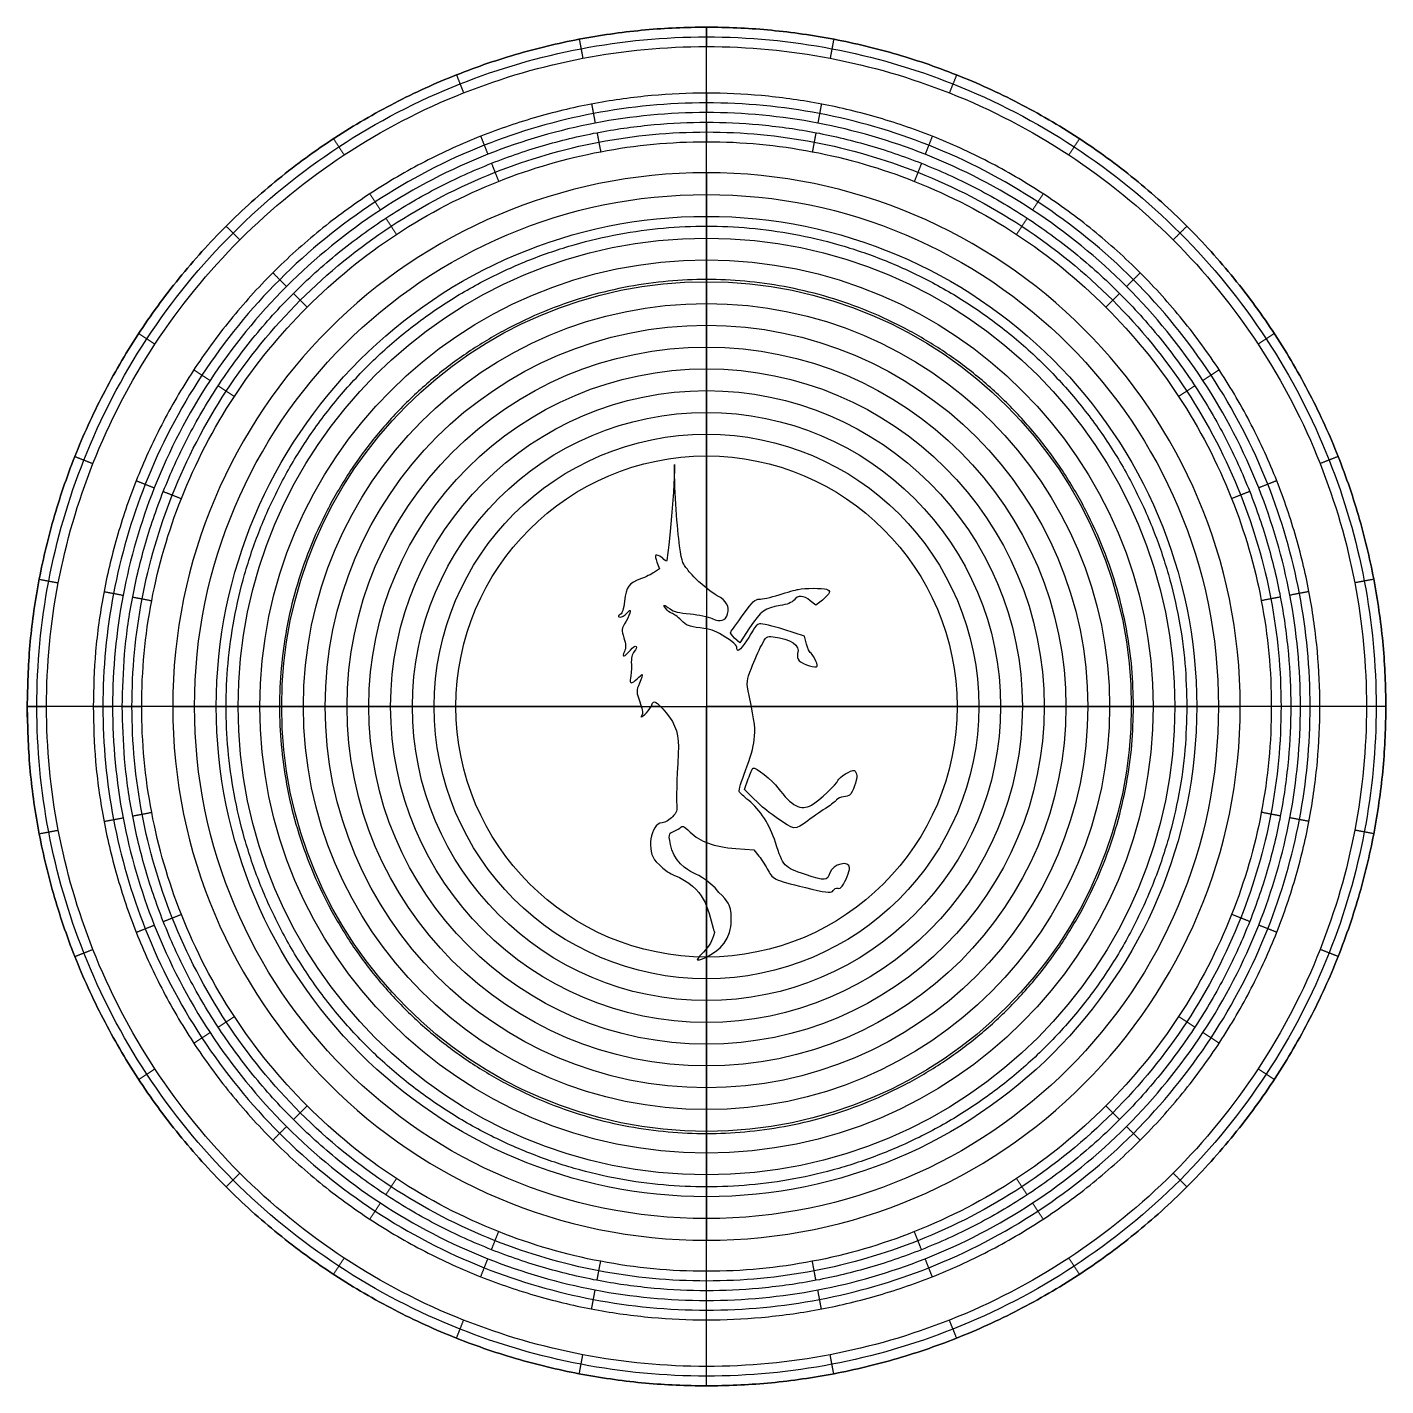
# Model space of a CAD drawing. Header units: millimetres. Extents: x -35 to 35, y -35 to 35.
import ezdxf

# ---------------------------------------------------------------- set-up
doc = ezdxf.new("R2010")
doc.units = ezdxf.units.MM
doc.header["$MEASUREMENT"] = 0
doc.layers.add('Default', color=7, linetype='Continuous', true_color=0x000000)

# ---------------------------------------------------------------- blocks, each defined once
blk = doc.blocks.new('top_cap')
at = {"layer": 'Default'}
for p, q in [((92.409, 272.156, 2), (92.409, 275.556, 2)), ((92.409, 246.655), (92.409, 274.556)), ((92.409, 270.656, 6), (92.409, 271.156, 6)), ((92.409, 246.655, 2), (92.409, 269.656, 2)), ((92.409, 244.56), (92.409, 245.187)), ((92.409, 244.56, 2), (92.409, 245.187, 2)), ((60.809, 240.556, 2), (57.409, 240.556, 2)), ((89.055, 240.556), (58.409, 240.556)), ((62.309, 240.556, 6), (61.809, 240.556, 6)), ((89.055, 240.556, 2), (63.309, 240.556, 2)), ((90.042, 240.556), (89.554, 240.556)), ((90.042, 240.556, 2), (89.554, 240.556, 2)), ((126.409, 240.556), (94.723, 240.556)), ((121.509, 240.556, 2), (94.723, 240.556, 2)), ((123.009, 240.556, 6), (122.509, 240.556, 6)), ((127.409, 240.556, 2), (124.009, 240.556, 2)), ((92.409, 231.584), (92.409, 233.544)), ((92.409, 231.584, 2), (92.409, 233.544, 2)), ((92.409, 228.082), (92.409, 230.275)), ((92.409, 228.082, 2), (92.409, 230.275, 2)), ((92.409, 206.556), (92.409, 227.645)), ((92.409, 211.456, 2), (92.409, 227.645, 2)), ((92.409, 209.956, 6), (92.409, 210.456, 6)), ((92.409, 205.556, 2), (92.409, 208.956, 2))]:
    blk.add_line(p, q, dxfattribs=at)
for points, knots in [([(57.409, 240.556, 2), (57.409, 275.556, 2), (92.409, 275.556, 2), (127.409, 275.556, 2), (127.409, 240.556, 2), (127.409, 205.556, 2), (92.409, 205.556, 2), (57.409, 205.556, 2), (57.409, 240.556, 2)], [0, 0, 0, 54.977871, 54.977871, 109.955743, 109.955743, 164.933614, 164.933614, 219.911486, 219.911486, 219.911486]), ([(57.409, 240.556, 1), (57.409, 205.556, 1), (92.409, 205.556, 1), (127.409, 205.556, 1), (127.409, 240.556, 1), (127.409, 275.556, 1), (92.409, 275.556, 1), (57.409, 275.556, 1), (57.409, 240.556, 1)], [0, 0, 0, 53.406738, 53.406738, 106.813476, 106.813476, 160.220213, 160.220213, 213.626951, 213.626951, 213.626951]), ([(60.809, 240.556, 2), (60.809, 272.156, 2), (92.409, 272.156, 2), (124.009, 272.156, 2), (124.009, 240.556, 2), (124.009, 208.956, 2), (92.409, 208.956, 2), (60.809, 208.956, 2), (60.809, 240.556, 2)], [0, 0, 0, 49.637164, 49.637164, 99.274328, 99.274328, 148.911492, 148.911492, 198.548656, 198.548656, 198.548656]), ([(60.809, 240.556, 5), (60.809, 272.156, 5), (92.409, 272.156, 5), (124.009, 272.156, 5), (124.009, 240.556, 5), (124.009, 208.956, 5), (92.409, 208.956, 5), (60.809, 208.956, 5), (60.809, 240.556, 5)], [0, 0, 0, 48.066064, 48.066064, 96.132128, 96.132128, 144.198192, 144.198192, 192.264256, 192.264256, 192.264256]), ([(60.809, 240.556, 4), (60.809, 272.156, 4), (92.409, 272.156, 4), (124.009, 272.156, 4), (124.009, 240.556, 4), (124.009, 208.956, 4), (92.409, 208.956, 4), (60.809, 208.956, 4), (60.809, 240.556, 4)], [0, 0, 0, 49.637164, 49.637164, 99.274328, 99.274328, 148.911492, 148.911492, 198.548656, 198.548656, 198.548656]), ([(62.309, 240.556, 6), (62.309, 210.456, 6), (92.409, 210.456, 6), (122.509, 210.456, 6), (122.509, 240.556, 6), (122.509, 270.656, 6), (92.409, 270.656, 6), (62.309, 270.656, 6), (62.309, 240.556, 6)], [-189.123878, -189.123878, -189.123878, -141.842908, -141.842908, -94.561939, -94.561939, -47.280969, -47.280969, 0, 0, 0]), ([(62.309, 240.556, 3), (62.309, 210.456, 3), (92.409, 210.456, 3), (122.509, 210.456, 3), (122.509, 240.556, 3), (122.509, 270.656, 3), (92.409, 270.656, 3), (62.309, 270.656, 3), (62.309, 240.556, 3)], [0, 0, 0, 45.709884, 45.709884, 91.419769, 91.419769, 137.129653, 137.129653, 182.839538, 182.839538, 182.839538]), ([(62.309, 240.556, 4), (62.309, 210.456, 4), (92.409, 210.456, 4), (122.509, 210.456, 4), (122.509, 240.556, 4), (122.509, 270.656, 4), (92.409, 270.656, 4), (62.309, 270.656, 4), (62.309, 240.556, 4)], [-189.123878, -189.123878, -189.123878, -141.842908, -141.842908, -94.561939, -94.561939, -47.280969, -47.280969, 0, 0, 0])]:
    blk.add_rational_spline(points, [1, 0.707106781187, 1, 0.707106781187, 1, 0.707106781187, 1, 0.707106781187, 1], degree=2, knots=knots, dxfattribs=at)
for points, degree in [([(92.409, 275.556, 2), (92.409, 275.556, 1.5), (92.409, 275.556, 1)], 2), ([(92.409, 275.556, 1), (92.409, 275.056, 0.5), (92.409, 274.556)], 2), ([(85.851, 274.936, 1), (85.945, 274.445, 0.5), (86.039, 273.954)], 2), ([(98.967, 274.936, 1), (98.873, 274.445, 0.5), (98.78, 273.954)], 2), ([(79.526, 273.099, 1), (79.71, 272.634, 0.5), (79.894, 272.169)], 2), ([(105.293, 273.099, 1), (105.109, 272.634, 0.5), (104.925, 272.169)], 2), ([(92.409, 272.156, 2), (92.409, 272.156, 3.5), (92.409, 272.156, 5)], 2), ([(92.409, 272.156, 5), (92.409, 271.656, 5.5), (92.409, 271.156, 6)], 2), ([(86.489, 271.596, 5), (86.582, 271.105, 5.5), (86.676, 270.614, 6)], 2), ([(98.33, 271.596, 5), (98.236, 271.105, 5.5), (98.143, 270.614, 6)], 2), ([(92.409, 270.656, 3), (92.409, 270.656, 4.5), (92.409, 270.656, 6)], 2), ([(92.409, 270.656, 3), (92.409, 270.156, 2.5), (92.409, 269.656, 2)], 2), ([(73.194, 269.81, 1), (73.468, 269.392, 0.5), (73.743, 268.974)], 2), ([(80.777, 269.937, 5), (80.962, 269.472, 5.5), (81.146, 269.007, 6)], 2), ([(86.77, 270.123, 3), (86.863, 269.632, 2.5), (86.957, 269.141, 2)], 2), ([(98.049, 270.123, 3), (97.955, 269.632, 2.5), (97.862, 269.141, 2)], 2), ([(104.041, 269.937, 5), (103.857, 269.472, 5.5), (103.673, 269.007, 6)], 2), ([(111.625, 269.81, 1), (111.35, 269.392, 0.5), (111.076, 268.974)], 2), ([(81.33, 268.543, 3), (81.514, 268.078, 2.5), (81.698, 267.613, 2)], 2), ([(103.489, 268.543, 3), (103.305, 268.078, 2.5), (103.121, 267.613, 2)], 2), ([(75.061, 266.968, 5), (75.335, 266.55, 5.5), (75.61, 266.132, 6)], 2), ([(109.758, 266.968, 5), (109.484, 266.55, 5.5), (109.209, 266.132, 6)], 2), ([(67.66, 265.305, 1), (68.014, 264.951, 0.5), (68.368, 264.598)], 2), ([(75.884, 265.714, 3), (76.159, 265.296, 2.5), (76.433, 264.878, 2)], 2), ([(108.935, 265.714, 3), (108.66, 265.296, 2.5), (108.385, 264.878, 2)], 2), ([(117.158, 265.305, 1), (116.805, 264.951, 0.5), (116.451, 264.598)], 2), ([(70.065, 262.901, 5), (70.418, 262.547, 5.5), (70.772, 262.193, 6)], 2), ([(114.754, 262.901, 5), (114.4, 262.547, 5.5), (114.047, 262.193, 6)], 2), ([(71.125, 261.84, 3), (71.479, 261.486, 2.5), (71.832, 261.133, 2)], 2), ([(113.693, 261.84, 3), (113.34, 261.486, 2.5), (112.986, 261.133, 2)], 2), ([(63.156, 259.771, 1), (63.574, 259.497, 0.5), (63.991, 259.222)], 2), ([(121.663, 259.771, 1), (121.245, 259.497, 0.5), (120.827, 259.222)], 2), ([(65.997, 257.905, 5), (66.415, 257.63, 5.5), (66.833, 257.356, 6)], 2), ([(118.821, 257.905, 5), (118.403, 257.63, 5.5), (117.985, 257.356, 6)], 2), ([(67.251, 257.081, 3), (67.669, 256.807, 2.5), (68.087, 256.532, 2)], 2), ([(117.567, 257.081, 3), (117.15, 256.807, 2.5), (116.732, 256.532, 2)], 2), ([(59.867, 253.439, 1), (60.332, 253.255, 0.5), (60.796, 253.071)], 2), ([(124.952, 253.439, 1), (124.487, 253.255, 0.5), (124.022, 253.071)], 2), ([(90.762, 253.023, 2), (90.762, 253.023, 1), (90.762, 253.023)], 2), ([(63.028, 252.188, 5), (63.493, 252.004, 5.5), (63.958, 251.82, 6)], 2), ([(121.791, 252.188, 5), (121.326, 252.004, 5.5), (120.861, 251.82, 6)], 2), ([(64.423, 251.636, 3), (64.887, 251.452, 2.5), (65.352, 251.267, 2)], 2), ([(120.396, 251.636, 3), (119.931, 251.452, 2.5), (119.466, 251.267, 2)], 2), ([(91.021, 248.829, 2), (91.021, 248.829, 1), (91.021, 248.829)], 2), ([(90.128, 248.22), (89.766, 248.451), (89.709, 248.402), (89.858, 247.992)], 3), ([(90.128, 248.22, 2), (89.766, 248.451, 2), (89.709, 248.402, 2), (89.858, 247.992, 2)], 3), ([(90.128, 248.22, 1), (89.766, 248.451, 1), (89.709, 248.402, 1), (89.858, 247.992, 1)], 3), ([(89.801, 248.346, 2), (89.801, 248.346, 1), (89.801, 248.346)], 2), ([(89.858, 247.992, 2), (89.858, 247.992, 1), (89.858, 247.992)], 2), ([(89.858, 247.992), (89.858, 247.992), (89.981, 247.653), (89.981, 247.653)], 3), ([(89.858, 247.992, 2), (89.858, 247.992, 2), (89.981, 247.653, 2), (89.981, 247.653, 2)], 3), ([(89.858, 247.992, 1), (89.858, 247.992, 1), (89.981, 247.653, 1), (89.981, 247.653, 1)], 3), ([(89.919, 247.823, 2), (89.919, 247.823, 1), (89.919, 247.823)], 2), ([(90.128, 248.22, 2), (90.128, 248.22, 1), (90.128, 248.22)], 2), ([(90.344, 248.045, 2), (90.344, 248.045, 1), (90.344, 248.045)], 2), ([(58.029, 247.114, 1), (58.52, 247.02, 0.5), (59.011, 246.926)], 2), ([(89.014, 247.133, 2), (89.014, 247.133, 1), (89.014, 247.133)], 2), ([(89.981, 247.653), (89.981, 247.653), (89.726, 247.474), (89.726, 247.474)], 3), ([(89.981, 247.653, 2), (89.981, 247.653, 2), (89.726, 247.474, 2), (89.726, 247.474, 2)], 3), ([(89.981, 247.653, 1), (89.981, 247.653, 1), (89.726, 247.474, 1), (89.726, 247.474, 1)], 3), ([(89.726, 247.474, 2), (89.726, 247.474, 1), (89.726, 247.474)], 2), ([(89.853, 247.563, 2), (89.853, 247.563, 1), (89.853, 247.563)], 2), ([(89.981, 247.653, 2), (89.981, 247.653, 1), (89.981, 247.653)], 2), ([(91.346, 247.722, 2), (91.346, 247.722, 1), (91.346, 247.722)], 2), ([(91.883, 247.112, 2), (91.883, 247.112, 1), (91.883, 247.112)], 2), ([(126.789, 247.114, 1), (126.298, 247.02, 0.5), (125.807, 246.926)], 2), ([(61.369, 246.477, 5), (61.86, 246.383, 5.5), (62.351, 246.289, 6)], 2), ([(97.134, 246.59, 2), (97.134, 246.59, 1), (97.134, 246.59)], 2), ([(98.589, 246.603), (98.84, 246.528), (98.781, 246.371), (98.378, 246.042)], 3), ([(98.589, 246.603, 2), (98.84, 246.528, 2), (98.781, 246.371, 2), (98.378, 246.042, 2)], 3), ([(98.589, 246.603, 1), (98.84, 246.528, 1), (98.781, 246.371, 1), (98.378, 246.042, 1)], 3), ([(98.589, 246.603, 2), (98.589, 246.603, 1), (98.589, 246.603)], 2), ([(98.729, 246.418, 2), (98.729, 246.418, 1), (98.729, 246.418)], 2), ([(123.45, 246.477, 5), (122.959, 246.383, 5.5), (122.467, 246.289, 6)], 2), ([(62.842, 246.196, 3), (63.333, 246.102, 2.5), (63.825, 246.008, 2)], 2), ([(88.186, 245.99, 2), (88.186, 245.99, 1), (88.186, 245.99)], 2), ([(92.961, 246.264, 2), (92.961, 246.264, 1), (92.961, 246.264)], 2), ([(95.125, 246.082, 2), (95.125, 246.082, 1), (95.125, 246.082)], 2), ([(96.145, 246.31, 2), (96.145, 246.31, 1), (96.145, 246.31)], 2), ([(96.198, 245.754, 2), (96.198, 245.754, 1), (96.198, 245.754)], 2), ([(96.918, 246.038, 2), (96.918, 246.038, 1), (96.918, 246.038)], 2), ([(97.758, 246.007, 2), (97.758, 246.007, 1), (97.758, 246.007)], 2), ([(98.046, 245.772), (98.046, 245.772), (97.758, 246.007), (97.758, 246.007)], 3), ([(98.046, 245.772, 2), (98.046, 245.772, 2), (97.758, 246.007, 2), (97.758, 246.007, 2)], 3), ([(98.046, 245.772, 1), (98.046, 245.772, 1), (97.758, 246.007, 1), (97.758, 246.007, 1)], 3), ([(97.902, 245.89, 2), (97.902, 245.89, 1), (97.902, 245.89)], 2), ([(98.378, 246.042), (98.378, 246.042), (98.046, 245.772), (98.046, 245.772)], 3), ([(98.378, 246.042, 2), (98.378, 246.042, 2), (98.046, 245.772, 2), (98.046, 245.772, 2)], 3), ([(98.378, 246.042, 1), (98.378, 246.042, 1), (98.046, 245.772, 1), (98.046, 245.772, 1)], 3), ([(98.046, 245.772, 2), (98.046, 245.772, 1), (98.046, 245.772)], 2), ([(98.212, 245.907, 2), (98.212, 245.907, 1), (98.212, 245.907)], 2), ([(98.378, 246.042), (98.378, 246.042, 1), (98.378, 246.042, 2)], 2), ([(121.976, 246.196, 3), (121.485, 246.102, 2.5), (120.994, 246.008, 2)], 2), ([(87.89, 245.174, 2), (87.89, 245.174, 1), (87.89, 245.174)], 2), ([(87.964, 245.299, 2), (87.964, 245.299, 1), (87.964, 245.299)], 2), ([(88.326, 245.383, 2), (88.326, 245.383, 1), (88.326, 245.383)], 2), ([(90.309, 245.603, 2), (90.309, 245.603, 1), (90.309, 245.603)], 2), ([(90.538, 245.58, 2), (90.538, 245.58, 1), (90.538, 245.58)], 2), ([(90.612, 245.365, 2), (90.612, 245.365, 1), (90.612, 245.365)], 2), ([(91.101, 245.001, 2), (91.101, 245.001, 1), (91.101, 245.001)], 2), ([(91.568, 245.328, 2), (91.568, 245.328, 1), (91.568, 245.328)], 2), ([(92.702, 245.086, 2), (92.702, 245.086, 1), (92.702, 245.086)], 2), ([(93.497, 245.33, 2), (93.497, 245.33, 1), (93.497, 245.33)], 2), ([(94.3, 245.292, 2), (94.3, 245.292, 1), (94.3, 245.292)], 2), ([(88.267, 244.961, 2), (88.267, 244.961, 1), (88.267, 244.961)], 2), ([(92.08, 244.608, 2), (92.08, 244.608, 1), (92.08, 244.608)], 2), ([(93.657, 244.405, 2), (93.657, 244.405, 1), (93.657, 244.405)], 2), ([(94.633, 244.605), (94.633, 244.605), (94.127, 243.837), (94.127, 243.837)], 3), ([(94.633, 244.605, 2), (94.633, 244.605, 2), (94.127, 243.837, 2), (94.127, 243.837, 2)], 3), ([(94.633, 244.605, 1), (94.633, 244.605, 1), (94.127, 243.837, 1), (94.127, 243.837, 1)], 3), ([(94.633, 244.605, 2), (94.633, 244.605, 1), (94.633, 244.605)], 2), ([(94.806, 244.495, 2), (94.806, 244.495, 1), (94.806, 244.495)], 2), ([(95.148, 244.817, 2), (95.148, 244.817, 1), (95.148, 244.817)], 2), ([(96.399, 244.519, 2), (96.399, 244.519, 1), (96.399, 244.519)], 2), ([(97.457, 244.182), (97.457, 244.182), (96.399, 244.519), (96.399, 244.519)], 3), ([(97.457, 244.182, 2), (97.457, 244.182, 2), (96.399, 244.519, 2), (96.399, 244.519, 2)], 3), ([(97.457, 244.182, 1), (97.457, 244.182, 1), (96.399, 244.519, 1), (96.399, 244.519, 1)], 3), ([(96.928, 244.351, 2), (96.928, 244.351, 1), (96.928, 244.351)], 2), ([(88.158, 244.088, 2), (88.158, 244.088, 1), (88.158, 244.088)], 2), ([(88.781, 243.654, 2), (88.781, 243.654, 1), (88.781, 243.654)], 2), ([(93.218, 244.236, 2), (93.218, 244.236, 1), (93.218, 244.236)], 2), ([(93.859, 244.078, 2), (93.859, 244.078, 1), (93.859, 244.078)], 2), ([(94.127, 243.837), (94.127, 243.837), (93.859, 244.078), (93.859, 244.078)], 3), ([(94.127, 243.837, 2), (94.127, 243.837, 2), (93.859, 244.078, 2), (93.859, 244.078, 2)], 3), ([(94.127, 243.837, 1), (94.127, 243.837, 1), (93.859, 244.078, 1), (93.859, 244.078, 1)], 3), ([(93.993, 243.957, 2), (93.993, 243.957, 1), (93.993, 243.957)], 2), ([(94.127, 243.837, 2), (94.127, 243.837, 1), (94.127, 243.837)], 2), ([(94.38, 244.221, 2), (94.38, 244.221, 1), (94.38, 244.221)], 2), ([(95.238, 243.702, 2), (95.238, 243.702, 1), (95.238, 243.702)], 2), ([(95.842, 244.148, 2), (95.842, 244.148, 1), (95.842, 244.148)], 2), ([(97.457, 244.182, 2), (97.457, 244.182, 1), (97.457, 244.182)], 2), ([(97.568, 243.773), (97.568, 243.773), (97.457, 244.182), (97.457, 244.182)], 3), ([(97.568, 243.773, 2), (97.568, 243.773, 2), (97.457, 244.182, 2), (97.457, 244.182, 2)], 3), ([(97.568, 243.773, 1), (97.568, 243.773, 1), (97.457, 244.182, 1), (97.457, 244.182, 1)], 3), ([(97.512, 243.978, 2), (97.512, 243.978, 1), (97.512, 243.978)], 2), ([(97.568, 243.773, 2), (97.568, 243.773, 1), (97.568, 243.773)], 2), ([(88.18, 243.389, 2), (88.18, 243.389, 1), (88.18, 243.389)], 2), ([(88.485, 243.457, 2), (88.485, 243.457, 1), (88.485, 243.457)], 2), ([(88.685, 243.386, 2), (88.685, 243.386, 1), (88.685, 243.386)], 2), ([(93.975, 243.56, 2), (93.975, 243.56, 1), (93.975, 243.56)], 2), ([(94.033, 243.446, 2), (94.033, 243.446, 1), (94.033, 243.446)], 2), ([(97.105, 243.282, 2), (97.105, 243.282, 1), (97.105, 243.282)], 2), ([(97.189, 242.912, 2), (97.189, 242.912, 1), (97.189, 242.912)], 2), ([(97.754, 243.342, 2), (97.754, 243.342, 1), (97.754, 243.342)], 2), ([(88.539, 242.713, 2), (88.539, 242.713, 1), (88.539, 242.713)], 2), ([(89.101, 242.205, 2), (89.101, 242.205, 1), (89.101, 242.205)], 2), ([(94.722, 242.539, 2), (94.722, 242.539, 1), (94.722, 242.539)], 2), ([(98.118, 242.636, 2), (98.118, 242.636, 1), (98.118, 242.636)], 2), ([(88.495, 242.016, 2), (88.495, 242.016, 1), (88.495, 242.016)], 2), ([(88.836, 241.983, 2), (88.836, 241.983, 1), (88.836, 241.983)], 2), ([(88.955, 241.763, 2), (88.955, 241.763, 1), (88.955, 241.763)], 2), ([(94.61, 241.118, 2), (94.61, 241.118, 1), (94.61, 241.118)], 2), ([(57.409, 240.556, 2), (57.409, 240.556, 1.5), (57.409, 240.556, 1)], 2), ([(57.409, 240.556, 1), (57.909, 240.556, 0.5), (58.409, 240.556)], 2), ([(60.809, 240.556, 2), (60.809, 240.556, 3.5), (60.809, 240.556, 5)], 2), ([(60.809, 240.556, 5), (61.309, 240.556, 5.5), (61.809, 240.556, 6)], 2), ([(62.309, 240.556, 3), (62.309, 240.556, 4.5), (62.309, 240.556, 6)], 2), ([(62.309, 240.556, 3), (62.809, 240.556, 2.5), (63.309, 240.556, 2)], 2), ([(88.977, 240.79, 2), (88.977, 240.79, 1), (88.977, 240.79)], 2), ([(89.099, 240.136, 2), (89.099, 240.136, 1), (89.099, 240.136)], 2), ([(89.317, 240.231, 2), (89.317, 240.231, 1), (89.317, 240.231)], 2), ([(89.595, 240.649, 2), (89.595, 240.649, 1), (89.595, 240.649)], 2), ([(90.337, 240.223, 2), (90.337, 240.223, 1), (90.337, 240.223)], 2), ([(122.509, 240.556, 3), (122.009, 240.556, 2.5), (121.509, 240.556, 2)], 2), ([(122.509, 240.556, 3), (122.509, 240.556, 4.5), (122.509, 240.556, 6)], 2), ([(124.009, 240.556, 5), (123.509, 240.556, 5.5), (123.009, 240.556, 6)], 2), ([(124.009, 240.556, 2), (124.009, 240.556, 3.5), (124.009, 240.556, 5)], 2), ([(127.409, 240.556, 1), (126.909, 240.556, 0.5), (126.409, 240.556)], 2), ([(127.409, 240.556, 2), (127.409, 240.556, 1.5), (127.409, 240.556, 1)], 2), ([(94.868, 238.836, 2), (94.868, 238.836, 1), (94.868, 238.836)], 2), ([(90.957, 238.143, 2), (90.957, 238.143, 1), (90.957, 238.143)], 2), ([(94.8, 237.386, 2), (94.8, 237.386, 1), (94.8, 237.386)], 2), ([(94.37, 236.28), (94.37, 236.28), (94.564, 236.821), (94.564, 236.821)], 3), ([(94.37, 236.28, 2), (94.37, 236.28, 2), (94.564, 236.821, 2), (94.564, 236.821, 2)], 3), ([(94.37, 236.28, 1), (94.37, 236.28, 1), (94.564, 236.821, 1), (94.564, 236.821, 1)], 3), ([(94.421, 237.264, 2), (94.421, 237.264, 1), (94.421, 237.264)], 2), ([(94.564, 236.821, 2), (94.564, 236.821, 1), (94.564, 236.821)], 2), ([(99.179, 236.747, 2), (99.179, 236.747, 1), (99.179, 236.747)], 2), ([(100.027, 237.251, 2), (100.027, 237.251, 1), (100.027, 237.251)], 2), ([(100.153, 236.988, 2), (100.153, 236.988, 1), (100.153, 236.988)], 2), ([(94.091, 236.172, 2), (94.091, 236.172, 1), (94.091, 236.172)], 2), ([(94.37, 236.28, 2), (94.37, 236.28, 1), (94.37, 236.28)], 2), ([(94.836, 235.821), (94.836, 235.821), (94.37, 236.28), (94.37, 236.28)], 3), ([(94.836, 235.821, 2), (94.836, 235.821, 2), (94.37, 236.28, 2), (94.37, 236.28, 2)], 3), ([(94.836, 235.821, 1), (94.836, 235.821, 1), (94.37, 236.28, 1), (94.37, 236.28, 1)], 3), ([(94.467, 236.551, 2), (94.467, 236.551, 1), (94.467, 236.551)], 2), ([(94.603, 236.05, 2), (94.603, 236.05, 1), (94.603, 236.05)], 2), ([(96.091, 236.372, 2), (96.091, 236.372, 1), (96.091, 236.372)], 2), ([(99.469, 235.908, 2), (99.469, 235.908, 1), (99.469, 235.908)], 2), ([(99.785, 235.988, 2), (99.785, 235.988, 1), (99.785, 235.988)], 2), ([(90.878, 235.489, 2), (90.878, 235.489, 1), (90.878, 235.489)], 2), ([(94.584, 235.715, 2), (94.584, 235.715, 1), (94.584, 235.715)], 2), ([(94.836, 235.821), (94.836, 235.821, 1), (94.836, 235.821, 2)], 2), ([(97.813, 235.478, 2), (97.813, 235.478, 1), (97.813, 235.478)], 2), ([(98.623, 235.358, 2), (98.623, 235.358, 1), (98.623, 235.358)], 2), ([(99.112, 235.745, 2), (99.112, 235.745, 1), (99.112, 235.745)], 2), ([(61.369, 234.635, 5), (61.86, 234.729, 5.5), (62.351, 234.822, 6)], 2), ([(62.842, 234.916, 3), (63.333, 235.01, 2.5), (63.825, 235.104, 2)], 2), ([(90.122, 234.569, 2), (90.122, 234.569, 1), (90.122, 234.569)], 2), ([(90.66, 234.875, 2), (90.66, 234.875, 1), (90.66, 234.875)], 2), ([(96, 234.839, 2), (96, 234.839, 1), (96, 234.839)], 2), ([(97.623, 234.667, 2), (97.623, 234.667, 1), (97.623, 234.667)], 2), ([(121.976, 234.916, 3), (121.485, 235.01, 2.5), (120.994, 235.104, 2)], 2), ([(123.45, 234.635, 5), (122.959, 234.729, 5.5), (122.467, 234.822, 6)], 2), ([(58.029, 233.998, 1), (58.52, 234.092, 0.5), (59.011, 234.185)], 2), ([(90.635, 234.087, 2), (90.635, 234.087, 1), (90.635, 234.087)], 2), ([(91.032, 234.295, 2), (91.032, 234.295, 1), (91.032, 234.295)], 2), ([(91.563, 234.081, 2), (91.563, 234.081, 1), (91.563, 234.081)], 2), ([(126.789, 233.998, 1), (126.298, 234.092, 0.5), (125.807, 234.185)], 2), ([(90.628, 233.174, 2), (90.628, 233.174, 1), (90.628, 233.174)], 2), ([(93.918, 233.239, 2), (93.918, 233.239, 1), (93.918, 233.239)], 2), ([(93.918, 233.239), (93.918, 233.239), (94.849, 233.163), (94.849, 233.163)], 3), ([(93.918, 233.239, 2), (93.918, 233.239, 2), (94.849, 233.163, 2), (94.849, 233.163, 2)], 3), ([(93.918, 233.239, 1), (93.918, 233.239, 1), (94.849, 233.163, 1), (94.849, 233.163, 1)], 3), ([(94.384, 233.201, 2), (94.384, 233.201, 1), (94.384, 233.201)], 2), ([(94.849, 233.163, 2), (94.849, 233.163, 1), (94.849, 233.163)], 2), ([(94.849, 233.163), (94.849, 233.163), (95.11, 232.841), (95.11, 232.841)], 3), ([(94.849, 233.163, 2), (94.849, 233.163, 2), (95.11, 232.841, 2), (95.11, 232.841, 2)], 3), ([(94.849, 233.163, 1), (94.849, 233.163, 1), (95.11, 232.841, 1), (95.11, 232.841, 1)], 3), ([(95.966, 233.55, 2), (95.966, 233.55, 1), (95.966, 233.55)], 2), ([(89.819, 232.554, 2), (89.819, 232.554, 1), (89.819, 232.554)], 2), ([(94.98, 233.002, 2), (94.98, 233.002, 1), (94.98, 233.002)], 2), ([(95.11, 232.841, 2), (95.11, 232.841, 1), (95.11, 232.841)], 2), ([(90.727, 231.871, 2), (90.727, 231.871, 1), (90.727, 231.871)], 2), ([(91.717, 231.991, 2), (91.717, 231.991, 1), (91.717, 231.991)], 2), ([(93.051, 230.977), (92.553, 231.626), (91.717, 231.991), (91.717, 231.991)], 3), ([(93.051, 230.977, 2), (92.553, 231.626, 2), (91.717, 231.991, 2), (91.717, 231.991, 2)], 3), ([(93.051, 230.977, 1), (92.553, 231.626, 1), (91.717, 231.991, 1), (91.717, 231.991, 1)], 3), ([(92.197, 231.728, 2), (92.197, 231.728, 1), (92.197, 231.728)], 2), ([(95.589, 232.104, 2), (95.589, 232.104, 1), (95.589, 232.104)], 2), ([(97.504, 231.901, 2), (97.504, 231.901, 1), (97.504, 231.901)], 2), ([(98.767, 231.99, 2), (98.767, 231.99, 1), (98.767, 231.99)], 2), ([(99.779, 232.236, 2), (99.779, 232.236, 1), (99.779, 232.236)], 2), ([(97.841, 231.148, 2), (97.841, 231.148, 1), (97.841, 231.148)], 2), ([(98.93, 231.074, 2), (98.93, 231.074, 1), (98.93, 231.074)], 2), ([(99.167, 231.19, 2), (99.167, 231.19, 1), (99.167, 231.19)], 2), ([(99.403, 231.295, 2), (99.403, 231.295, 1), (99.403, 231.295)], 2), ([(93.051, 230.977), (93.051, 230.977, 1), (93.051, 230.977, 2)], 2), ([(64.423, 229.476, 3), (64.887, 229.66, 2.5), (65.352, 229.844, 2)], 2), ([(93.661, 230.008, 2), (93.661, 230.008, 1), (93.661, 230.008)], 2), ([(120.396, 229.476, 3), (119.931, 229.66, 2.5), (119.466, 229.844, 2)], 2), ([(63.028, 228.924, 5), (63.493, 229.108, 5.5), (63.958, 229.292, 6)], 2), ([(92.821, 228.905), (92.695, 228.459), (92.575, 228.248), (92.25, 227.903)], 3), ([(92.821, 228.905, 2), (92.695, 228.459, 2), (92.575, 228.248, 2), (92.25, 227.903, 2)], 3), ([(92.821, 228.905, 1), (92.695, 228.459, 1), (92.575, 228.248, 1), (92.25, 227.903, 1)], 3), ([(92.753, 229.133, 2), (92.753, 229.133, 1), (92.753, 229.133)], 2), ([(92.821, 228.905, 2), (92.821, 228.905, 1), (92.821, 228.905)], 2), ([(93.594, 228.908, 2), (93.594, 228.908, 1), (93.594, 228.908)], 2), ([(121.791, 228.924, 5), (121.326, 229.108, 5.5), (120.861, 229.292, 6)], 2), ([(92.61, 228.366, 2), (92.61, 228.366, 1), (92.61, 228.366)], 2), ([(59.867, 227.673, 1), (60.332, 227.857, 0.5), (60.796, 228.041)], 2), ([(92.051, 227.51, 2), (92.051, 227.51, 1), (92.051, 227.51)], 2), ([(92.25, 227.903, 2), (92.25, 227.903, 1), (92.25, 227.903)], 2), ([(124.952, 227.673, 1), (124.487, 227.857, 0.5), (124.022, 228.041)], 2), ([(67.251, 224.031, 3), (67.669, 224.305, 2.5), (68.087, 224.58, 2)], 2), ([(117.567, 224.031, 3), (117.15, 224.305, 2.5), (116.732, 224.58, 2)], 2), ([(65.997, 223.207, 5), (66.415, 223.482, 5.5), (66.833, 223.756, 6)], 2), ([(118.821, 223.207, 5), (118.403, 223.482, 5.5), (117.985, 223.756, 6)], 2), ([(63.156, 221.341, 1), (63.574, 221.615, 0.5), (63.991, 221.89)], 2), ([(121.663, 221.341, 1), (121.245, 221.615, 0.5), (120.827, 221.89)], 2), ([(71.125, 219.272, 3), (71.479, 219.625, 2.5), (71.832, 219.979, 2)], 2), ([(113.693, 219.272, 3), (113.34, 219.625, 2.5), (112.986, 219.979, 2)], 2), ([(70.065, 218.211, 5), (70.418, 218.565, 5.5), (70.772, 218.918, 6)], 2), ([(114.754, 218.211, 5), (114.4, 218.565, 5.5), (114.047, 218.918, 6)], 2), ([(67.66, 215.807, 1), (68.014, 216.161, 0.5), (68.368, 216.514)], 2), ([(117.158, 215.807, 1), (116.805, 216.161, 0.5), (116.451, 216.514)], 2), ([(75.884, 215.398, 3), (76.159, 215.816, 2.5), (76.433, 216.234, 2)], 2), ([(108.935, 215.398, 3), (108.66, 215.816, 2.5), (108.385, 216.234, 2)], 2), ([(75.061, 214.144, 5), (75.335, 214.562, 5.5), (75.61, 214.98, 6)], 2), ([(109.758, 214.144, 5), (109.484, 214.562, 5.5), (109.209, 214.98, 6)], 2), ([(81.33, 212.569, 3), (81.514, 213.034, 2.5), (81.698, 213.499, 2)], 2), ([(103.489, 212.569, 3), (103.305, 213.034, 2.5), (103.121, 213.499, 2)], 2), ([(73.194, 211.302, 1), (73.468, 211.72, 0.5), (73.743, 212.138)], 2), ([(80.777, 211.175, 5), (80.962, 211.639, 5.5), (81.146, 212.104, 6)], 2), ([(104.041, 211.175, 5), (103.857, 211.639, 5.5), (103.673, 212.104, 6)], 2), ([(111.625, 211.302, 1), (111.35, 211.72, 0.5), (111.076, 212.138)], 2), ([(86.77, 210.989, 3), (86.863, 211.48, 2.5), (86.957, 211.971, 2)], 2), ([(92.409, 210.456, 3), (92.409, 210.956, 2.5), (92.409, 211.456, 2)], 2), ([(98.049, 210.989, 3), (97.955, 211.48, 2.5), (97.862, 211.971, 2)], 2), ([(86.489, 209.515, 5), (86.582, 210.007, 5.5), (86.676, 210.498, 6)], 2), ([(92.409, 210.456, 3), (92.409, 210.456, 4.5), (92.409, 210.456, 6)], 2), ([(98.33, 209.515, 5), (98.236, 210.007, 5.5), (98.143, 210.498, 6)], 2), ([(92.409, 208.956, 5), (92.409, 209.456, 5.5), (92.409, 209.956, 6)], 2), ([(79.526, 208.013, 1), (79.71, 208.478, 0.5), (79.894, 208.943)], 2), ([(92.409, 208.956, 2), (92.409, 208.956, 3.5), (92.409, 208.956, 5)], 2), ([(105.293, 208.013, 1), (105.109, 208.478, 0.5), (104.925, 208.943)], 2), ([(85.851, 206.176, 1), (85.945, 206.667, 0.5), (86.039, 207.158)], 2), ([(92.409, 205.556, 1), (92.409, 206.056, 0.5), (92.409, 206.556)], 2), ([(98.967, 206.176, 1), (98.873, 206.667, 0.5), (98.78, 207.158)], 2), ([(92.409, 205.556, 2), (92.409, 205.556, 1.5), (92.409, 205.556, 1)], 2)]:
    blk.add_open_spline(points, degree=degree, dxfattribs=at)
for points, knots in [([(57.909, 240.556, 0.5), (57.909, 238.388, 0.5), (58.319, 234.053, 0.5), (60.192, 227.607, 0.5), (63.372, 221.483, 0.5), (67.844, 215.99, 0.5), (73.336, 211.519, 0.5), (79.46, 208.338, 0.5), (85.907, 206.466, 0.5), (92.409, 205.851, 0.5), (98.912, 206.466, 0.5), (105.359, 208.338, 0.5), (111.482, 211.519, 0.5), (116.975, 215.99, 0.5), (121.446, 221.483, 0.5), (124.627, 227.607, 0.5), (126.5, 234.053, 0.5), (127.114, 240.556, 0.5), (126.5, 247.058, 0.5), (124.627, 253.505, 0.5), (121.446, 259.629, 0.5), (116.975, 265.121, 0.5), (111.482, 269.593, 0.5), (105.359, 272.773, 0.5), (98.912, 274.646, 0.5), (92.409, 275.261, 0.5), (85.907, 274.646, 0.5), (79.46, 272.773, 0.5), (73.336, 269.593, 0.5), (67.844, 265.121, 0.5), (63.372, 259.629, 0.5), (60.192, 253.505, 0.5), (58.319, 247.058, 0.5), (57.909, 242.723, 0.5), (57.909, 240.556, 0.5)], [0, 0, 0, 0, 6.408266, 12.816532, 19.759951, 26.703369, 33.646787, 40.590205, 46.998472, 53.406738, 59.815004, 66.22327, 73.166688, 80.110107, 87.053525, 93.996943, 100.405209, 106.813476, 113.221742, 119.630008, 126.573426, 133.516844, 140.460263, 147.403681, 153.811947, 160.220213, 166.62848, 173.036746, 179.980164, 186.923582, 193.867, 200.810419, 207.218685, 213.626951, 213.626951, 213.626951, 213.626951]), ([(58.409, 240.556), (58.409, 238.42), (58.813, 234.148), (60.659, 227.794), (63.793, 221.759), (68.2, 216.347), (73.613, 211.94), (79.648, 208.805), (86.001, 206.96), (92.409, 206.354), (98.818, 206.96), (105.171, 208.805), (111.206, 211.94), (116.619, 216.347), (121.025, 221.759), (124.16, 227.794), (126.006, 234.148), (126.611, 240.556), (126.006, 246.964), (124.16, 253.318), (121.025, 259.352), (116.619, 264.765), (111.206, 269.172), (105.171, 272.307), (98.818, 274.152), (92.409, 274.758), (86.001, 274.152), (79.648, 272.307), (73.613, 269.172), (68.2, 264.765), (63.793, 259.352), (60.659, 253.318), (58.813, 246.964), (58.409, 242.692), (58.409, 240.556)], [0, 0, 0, 0, 6.408266, 12.816532, 19.759951, 26.703369, 33.646787, 40.590205, 46.998472, 53.406738, 59.815004, 66.22327, 73.166688, 80.110107, 87.053525, 93.996943, 100.405209, 106.813476, 113.221742, 119.630008, 126.573426, 133.516844, 140.460263, 147.403681, 153.811947, 160.220213, 166.62848, 173.036746, 179.980164, 186.923582, 193.867, 200.810419, 207.218685, 213.626951, 213.626951, 213.626951, 213.626951]), ([(61.309, 240.556, 5.5), (61.309, 242.51, 5.5), (61.679, 246.418, 5.5), (63.367, 252.229, 5.5), (66.234, 257.749, 5.5), (70.265, 262.7, 5.5), (75.216, 266.731, 5.5), (80.736, 269.598, 5.5), (86.548, 271.287, 5.5), (92.409, 271.841, 5.5), (98.271, 271.287, 5.5), (104.082, 269.598, 5.5), (109.603, 266.731, 5.5), (114.554, 262.7, 5.5), (118.585, 257.749, 5.5), (121.452, 252.229, 5.5), (123.14, 246.418, 5.5), (123.694, 240.556, 5.5), (123.14, 234.694, 5.5), (121.452, 228.883, 5.5), (118.585, 223.363, 5.5), (114.554, 218.411, 5.5), (109.603, 214.381, 5.5), (104.082, 211.513, 5.5), (98.271, 209.825, 5.5), (92.409, 209.271, 5.5), (86.548, 209.825, 5.5), (80.736, 211.513, 5.5), (75.216, 214.381, 5.5), (70.265, 218.411, 5.5), (66.234, 223.363, 5.5), (63.367, 228.883, 5.5), (61.679, 234.694, 5.5), (61.309, 238.602, 5.5), (61.309, 240.556, 5.5)], [0, 0, 0, 0, 5.76744, 11.534879, 17.783956, 24.033032, 30.282108, 36.531185, 42.298624, 48.066064, 53.833504, 59.600943, 65.85002, 72.099096, 78.348172, 84.597249, 90.364688, 96.132128, 101.899568, 107.667007, 113.916084, 120.16516, 126.414236, 132.663313, 138.430752, 144.198192, 149.965632, 155.733071, 161.982148, 168.231224, 174.4803, 180.729377, 186.496816, 192.264256, 192.264256, 192.264256, 192.264256]), ([(61.809, 240.556, 6), (61.809, 242.478, 6), (62.173, 246.323, 6), (63.834, 252.041, 6), (66.655, 257.473, 6), (70.621, 262.344, 6), (75.492, 266.31, 6), (80.924, 269.131, 6), (86.642, 270.792, 6), (92.409, 271.338, 6), (98.177, 270.792, 6), (103.895, 269.131, 6), (109.326, 266.31, 6), (114.198, 262.344, 6), (118.164, 257.473, 6), (120.985, 252.041, 6), (122.646, 246.323, 6), (123.191, 240.556, 6), (122.646, 234.788, 6), (120.985, 229.07, 6), (118.164, 223.639, 6), (114.198, 218.767, 6), (109.326, 214.801, 6), (103.895, 211.98, 6), (98.177, 210.319, 6), (92.409, 209.774, 6), (86.642, 210.319, 6), (80.924, 211.98, 6), (75.492, 214.801, 6), (70.621, 218.767, 6), (66.655, 223.639, 6), (63.834, 229.07, 6), (62.173, 234.788, 6), (61.809, 238.633, 6), (61.809, 240.556, 6)], [0, 0, 0, 0, 5.76744, 11.534879, 17.783956, 24.033032, 30.282108, 36.531185, 42.298624, 48.066064, 53.833504, 59.600943, 65.85002, 72.099096, 78.348172, 84.597249, 90.364688, 96.132128, 101.899568, 107.667007, 113.916084, 120.16516, 126.414236, 132.663313, 138.430752, 144.198192, 149.965632, 155.733071, 161.982148, 168.231224, 174.4803, 180.729377, 186.496816, 192.264256, 192.264256, 192.264256, 192.264256]), ([(62.809, 240.556, 2.5), (62.809, 238.696, 2.5), (63.161, 234.977, 2.5), (64.768, 229.446, 2.5), (67.496, 224.192, 2.5), (71.333, 219.479, 2.5), (76.045, 215.643, 2.5), (81.299, 212.914, 2.5), (86.83, 211.307, 2.5), (92.409, 210.78, 2.5), (97.988, 211.307, 2.5), (103.519, 212.914, 2.5), (108.773, 215.643, 2.5), (113.486, 219.479, 2.5), (117.322, 224.192, 2.5), (120.051, 229.446, 2.5), (121.658, 234.977, 2.5), (122.185, 240.556, 2.5), (121.658, 246.135, 2.5), (120.051, 251.666, 2.5), (117.322, 256.92, 2.5), (113.486, 261.632, 2.5), (108.773, 265.469, 2.5), (103.519, 268.198, 2.5), (97.988, 269.804, 2.5), (92.409, 270.332, 2.5), (86.83, 269.804, 2.5), (81.299, 268.198, 2.5), (76.045, 265.469, 2.5), (71.333, 261.632, 2.5), (67.496, 256.92, 2.5), (64.768, 251.666, 2.5), (63.161, 246.135, 2.5), (62.809, 242.416, 2.5), (62.809, 240.556, 2.5)], [0, 0, 0, 0, 5.484722, 10.969444, 16.912193, 22.854942, 28.797691, 34.740441, 40.225162, 45.709884, 51.194606, 56.679328, 62.622077, 68.564827, 74.507576, 80.450325, 85.935047, 91.419769, 96.904491, 102.389213, 108.331962, 114.274711, 120.21746, 126.160209, 131.644931, 137.129653, 142.614375, 148.099097, 154.041846, 159.984595, 165.927345, 171.870094, 177.354816, 182.839538, 182.839538, 182.839538, 182.839538]), ([(63.309, 240.556, 2), (63.309, 238.728, 2), (63.655, 235.071, 2), (65.234, 229.633, 2), (67.917, 224.468, 2), (71.689, 219.836, 2), (76.322, 216.064, 2), (81.487, 213.381, 2), (86.925, 211.801, 2), (92.409, 211.283, 2), (97.894, 211.801, 2), (103.332, 213.381, 2), (108.497, 216.064, 2), (113.13, 219.836, 2), (116.901, 224.468, 2), (119.584, 229.633, 2), (121.164, 235.071, 2), (121.682, 240.556, 2), (121.164, 246.041, 2), (119.584, 251.478, 2), (116.901, 256.644, 2), (113.13, 261.276, 2), (108.497, 265.048, 2), (103.332, 267.731, 2), (97.894, 269.31, 2), (92.409, 269.829, 2), (86.925, 269.31, 2), (81.487, 267.731, 2), (76.322, 265.048, 2), (71.689, 261.276, 2), (67.917, 256.644, 2), (65.234, 251.478, 2), (63.655, 246.041, 2), (63.309, 242.384, 2), (63.309, 240.556, 2)], [0, 0, 0, 0, 5.484722, 10.969444, 16.912193, 22.854942, 28.797691, 34.740441, 40.225162, 45.709884, 51.194606, 56.679328, 62.622077, 68.564827, 74.507576, 80.450325, 85.935047, 91.419769, 96.904491, 102.389213, 108.331962, 114.274711, 120.21746, 126.160209, 131.644931, 137.129653, 142.614375, 148.099097, 154.041846, 159.984595, 165.927345, 171.870094, 177.354816, 182.839538, 182.839538, 182.839538, 182.839538]), ([(90.762, 253.023), (90.762, 251.502), (90.403, 248.045), (90.286, 248.045), (90.128, 248.22), (90.128, 248.22)], [-43, -43, -43, -43, -42, -42, -41, -41, -41, -41]), ([(90.762, 253.023, 2), (90.762, 251.502, 2), (90.403, 248.045, 2), (90.286, 248.045, 2), (90.128, 248.22, 2), (90.128, 248.22, 2)], [-43, -43, -43, -43, -42, -42, -41, -41, -41, -41]), ([(90.762, 253.023, 1), (90.762, 251.502, 1), (90.403, 248.045, 1), (90.286, 248.045, 1), (90.128, 248.22, 1), (90.128, 248.22, 1)], [-43, -43, -43, -43, -42, -42, -41, -41, -41, -41]), ([(96.399, 244.519), (95.817, 244.704), (95.254, 244.838), (95.148, 244.817), (95.042, 244.795), (94.888, 244.65), (94.806, 244.495), (94.537, 243.986), (94.12, 243.42), (94.033, 243.446), (93.986, 243.459), (93.96, 243.511), (93.975, 243.56), (94.013, 243.687), (93.774, 243.9), (93.218, 244.236), (92.82, 244.477), (92.615, 244.543), (92.08, 244.608), (91.476, 244.68), (91.403, 244.71), (91.101, 245.001), (90.922, 245.175), (90.702, 245.339), (90.612, 245.365), (90.521, 245.392), (90.385, 245.499), (90.309, 245.603), (90.141, 245.83), (90.199, 245.824), (90.538, 245.58), (90.733, 245.439), (90.976, 245.38), (91.568, 245.328), (92.033, 245.287), (92.485, 245.19), (92.702, 245.086), (93.115, 244.888), (93.391, 244.973), (93.497, 245.33), (93.608, 245.703), (93.434, 246.006), (92.961, 246.264), (92.719, 246.396), (92.233, 246.778), (91.883, 247.112), (91.532, 247.446), (91.355, 247.764), (91.037, 247.988), (90.762, 251.502), (90.762, 253.023)], [-61, -61, -61, -61, -60, -60, -60, -59, -59, -59, -58, -58, -58, -57, -57, -57, -56, -56, -56, -55, -55, -55, -54, -54, -54, -53, -53, -53, -52, -52, -52, -51, -51, -51, -50, -50, -50, -49, -49, -49, -48, -48, -48, -47, -47, -47, -46, -46, -46, -45, -44, -43, -43, -43, -43]), ([(96.399, 244.519, 2), (95.817, 244.704, 2), (95.254, 244.838, 2), (95.148, 244.817, 2), (95.042, 244.795, 2), (94.888, 244.65, 2), (94.806, 244.495, 2), (94.537, 243.986, 2), (94.12, 243.42, 2), (94.033, 243.446, 2), (93.986, 243.459, 2), (93.96, 243.511, 2), (93.975, 243.56, 2), (94.013, 243.687, 2), (93.774, 243.9, 2), (93.218, 244.236, 2), (92.82, 244.477, 2), (92.615, 244.543, 2), (92.08, 244.608, 2), (91.476, 244.68, 2), (91.403, 244.71, 2), (91.101, 245.001, 2), (90.922, 245.175, 2), (90.702, 245.339, 2), (90.612, 245.365, 2), (90.521, 245.392, 2), (90.385, 245.499, 2), (90.309, 245.603, 2), (90.141, 245.83, 2), (90.199, 245.824, 2), (90.538, 245.58, 2), (90.733, 245.439, 2), (90.976, 245.38, 2), (91.568, 245.328, 2), (92.033, 245.287, 2), (92.485, 245.19, 2), (92.702, 245.086, 2), (93.115, 244.888, 2), (93.391, 244.973, 2), (93.497, 245.33, 2), (93.608, 245.703, 2), (93.434, 246.006, 2), (92.961, 246.264, 2), (92.719, 246.396, 2), (92.233, 246.778, 2), (91.883, 247.112, 2), (91.532, 247.446, 2), (91.355, 247.764, 2), (91.037, 247.988, 2), (90.762, 251.502, 2), (90.762, 253.023, 2)], [-61, -61, -61, -61, -60, -60, -60, -59, -59, -59, -58, -58, -58, -57, -57, -57, -56, -56, -56, -55, -55, -55, -54, -54, -54, -53, -53, -53, -52, -52, -52, -51, -51, -51, -50, -50, -50, -49, -49, -49, -48, -48, -48, -47, -47, -47, -46, -46, -46, -45, -44, -43, -43, -43, -43]), ([(96.399, 244.519, 1), (95.817, 244.704, 1), (95.254, 244.838, 1), (95.148, 244.817, 1), (95.042, 244.795, 1), (94.888, 244.65, 1), (94.806, 244.495, 1), (94.537, 243.986, 1), (94.12, 243.42, 1), (94.033, 243.446, 1), (93.986, 243.459, 1), (93.96, 243.511, 1), (93.975, 243.56, 1), (94.013, 243.687, 1), (93.774, 243.9, 1), (93.218, 244.236, 1), (92.82, 244.477, 1), (92.615, 244.543, 1), (92.08, 244.608, 1), (91.476, 244.68, 1), (91.403, 244.71, 1), (91.101, 245.001, 1), (90.922, 245.175, 1), (90.702, 245.339, 1), (90.612, 245.365, 1), (90.521, 245.392, 1), (90.385, 245.499, 1), (90.309, 245.603, 1), (90.141, 245.83, 1), (90.199, 245.824, 1), (90.538, 245.58, 1), (90.733, 245.439, 1), (90.976, 245.38, 1), (91.568, 245.328, 1), (92.033, 245.287, 1), (92.485, 245.19, 1), (92.702, 245.086, 1), (93.115, 244.888, 1), (93.391, 244.973, 1), (93.497, 245.33, 1), (93.608, 245.703, 1), (93.434, 246.006, 1), (92.961, 246.264, 1), (92.719, 246.396, 1), (92.233, 246.778, 1), (91.883, 247.112, 1), (91.532, 247.446, 1), (91.355, 247.764, 1), (91.037, 247.988, 1), (90.762, 251.502, 1), (90.762, 253.023, 1)], [-61, -61, -61, -61, -60, -60, -60, -59, -59, -59, -58, -58, -58, -57, -57, -57, -56, -56, -56, -55, -55, -55, -54, -54, -54, -53, -53, -53, -52, -52, -52, -51, -51, -51, -50, -50, -50, -49, -49, -49, -48, -48, -48, -47, -47, -47, -46, -46, -46, -45, -44, -43, -43, -43, -43]), ([(89.726, 247.474), (89.586, 247.375), (89.265, 247.222), (89.014, 247.133), (88.416, 246.924), (88.27, 246.721), (88.186, 245.99), (88.134, 245.54), (88.082, 245.378), (87.964, 245.299), (87.879, 245.242), (87.846, 245.186), (87.89, 245.174), (88.027, 245.135), (88.204, 245.22), (88.326, 245.383), (88.556, 245.689), (88.514, 245.388), (88.267, 244.961), (88.025, 244.544), (88.02, 244.507), (88.158, 244.088), (88.26, 243.778), (88.266, 243.575), (88.18, 243.389), (88.026, 243.058), (88.188, 243.095), (88.485, 243.457), (88.609, 243.609), (88.742, 243.698), (88.781, 243.654), (88.823, 243.607), (88.785, 243.501), (88.685, 243.386), (88.559, 243.241), (88.525, 243.084), (88.539, 242.713), (88.55, 242.448), (88.53, 242.134), (88.495, 242.016), (88.407, 241.72), (88.568, 241.704), (88.836, 241.983), (88.96, 242.111), (89.08, 242.211), (89.101, 242.205), (89.123, 242.198), (89.057, 242), (88.955, 241.763), (88.785, 241.369), (88.787, 241.29), (88.977, 240.79), (89.091, 240.491), (89.146, 240.196), (89.099, 240.136), (88.942, 239.932), (89.093, 239.998), (89.317, 240.231), (89.439, 240.357), (89.564, 240.545), (89.595, 240.649), (89.675, 240.92), (89.809, 240.844), (90.337, 240.223), (90.84, 239.632), (91.01, 239.063), (90.957, 238.143), (90.873, 236.679), (90.847, 235.781), (90.878, 235.489), (90.909, 235.2), (90.881, 235.119), (90.66, 234.875), (90.515, 234.714), (90.284, 234.583), (90.122, 234.569), (89.515, 234.516), (89.292, 233.088), (90.346, 232.02), (92.345, 231.296), (92.469, 230.047), (92.821, 228.905), (92.821, 228.905)], [-38, -38, -38, -38, -37, -37, -37, -36, -36, -36, -35, -35, -35, -34, -34, -34, -33, -33, -33, -32, -32, -32, -31, -31, -31, -30, -30, -30, -29, -29, -29, -28, -28, -28, -27, -27, -27, -26, -26, -26, -25, -25, -25, -24, -24, -24, -23, -23, -23, -22, -22, -22, -21, -21, -21, -20, -20, -20, -19, -19, -19, -18, -18, -18, -17, -17, -17, -16, -16, -16, -15, -15, -15, -14, -14, -14, -13, -13, -13, -12, -12, -11, -2, -1, -1, -1, -1]), ([(89.726, 247.474, 2), (89.586, 247.375, 2), (89.265, 247.222, 2), (89.014, 247.133, 2), (88.416, 246.924, 2), (88.27, 246.721, 2), (88.186, 245.99, 2), (88.134, 245.54, 2), (88.082, 245.378, 2), (87.964, 245.299, 2), (87.879, 245.242, 2), (87.846, 245.186, 2), (87.89, 245.174, 2), (88.027, 245.135, 2), (88.204, 245.22, 2), (88.326, 245.383, 2), (88.556, 245.689, 2), (88.514, 245.388, 2), (88.267, 244.961, 2), (88.025, 244.544, 2), (88.02, 244.507, 2), (88.158, 244.088, 2), (88.26, 243.778, 2), (88.266, 243.575, 2), (88.18, 243.389, 2), (88.026, 243.058, 2), (88.188, 243.095, 2), (88.485, 243.457, 2), (88.609, 243.609, 2), (88.742, 243.698, 2), (88.781, 243.654, 2), (88.823, 243.607, 2), (88.785, 243.501, 2), (88.685, 243.386, 2), (88.559, 243.241, 2), (88.525, 243.084, 2), (88.539, 242.713, 2), (88.55, 242.448, 2), (88.53, 242.134, 2), (88.495, 242.016, 2), (88.407, 241.72, 2), (88.568, 241.704, 2), (88.836, 241.983, 2), (88.96, 242.111, 2), (89.08, 242.211, 2), (89.101, 242.205, 2), (89.123, 242.198, 2), (89.057, 242, 2), (88.955, 241.763, 2), (88.785, 241.369, 2), (88.787, 241.29, 2), (88.977, 240.79, 2), (89.091, 240.491, 2), (89.146, 240.196, 2), (89.099, 240.136, 2), (88.942, 239.932, 2), (89.093, 239.998, 2), (89.317, 240.231, 2), (89.439, 240.357, 2), (89.564, 240.545, 2), (89.595, 240.649, 2), (89.675, 240.92, 2), (89.809, 240.844, 2), (90.337, 240.223, 2), (90.84, 239.632, 2), (91.01, 239.063, 2), (90.957, 238.143, 2), (90.873, 236.679, 2), (90.847, 235.781, 2), (90.878, 235.489, 2), (90.909, 235.2, 2), (90.881, 235.119, 2), (90.66, 234.875, 2), (90.515, 234.714, 2), (90.284, 234.583, 2), (90.122, 234.569, 2), (89.515, 234.516, 2), (89.292, 233.088, 2), (90.346, 232.02, 2), (92.345, 231.296, 2), (92.469, 230.047, 2), (92.821, 228.905, 2), (92.821, 228.905, 2)], [-38, -38, -38, -38, -37, -37, -37, -36, -36, -36, -35, -35, -35, -34, -34, -34, -33, -33, -33, -32, -32, -32, -31, -31, -31, -30, -30, -30, -29, -29, -29, -28, -28, -28, -27, -27, -27, -26, -26, -26, -25, -25, -25, -24, -24, -24, -23, -23, -23, -22, -22, -22, -21, -21, -21, -20, -20, -20, -19, -19, -19, -18, -18, -18, -17, -17, -17, -16, -16, -16, -15, -15, -15, -14, -14, -14, -13, -13, -13, -12, -12, -11, -2, -1, -1, -1, -1]), ([(89.726, 247.474, 1), (89.586, 247.375, 1), (89.265, 247.222, 1), (89.014, 247.133, 1), (88.416, 246.924, 1), (88.27, 246.721, 1), (88.186, 245.99, 1), (88.134, 245.54, 1), (88.082, 245.378, 1), (87.964, 245.299, 1), (87.879, 245.242, 1), (87.846, 245.186, 1), (87.89, 245.174, 1), (88.027, 245.135, 1), (88.204, 245.22, 1), (88.326, 245.383, 1), (88.556, 245.689, 1), (88.514, 245.388, 1), (88.267, 244.961, 1), (88.025, 244.544, 1), (88.02, 244.507, 1), (88.158, 244.088, 1), (88.26, 243.778, 1), (88.266, 243.575, 1), (88.18, 243.389, 1), (88.026, 243.058, 1), (88.188, 243.095, 1), (88.485, 243.457, 1), (88.609, 243.609, 1), (88.742, 243.698, 1), (88.781, 243.654, 1), (88.823, 243.607, 1), (88.785, 243.501, 1), (88.685, 243.386, 1), (88.559, 243.241, 1), (88.525, 243.084, 1), (88.539, 242.713, 1), (88.55, 242.448, 1), (88.53, 242.134, 1), (88.495, 242.016, 1), (88.407, 241.72, 1), (88.568, 241.704, 1), (88.836, 241.983, 1), (88.96, 242.111, 1), (89.08, 242.211, 1), (89.101, 242.205, 1), (89.123, 242.198, 1), (89.057, 242, 1), (88.955, 241.763, 1), (88.785, 241.369, 1), (88.787, 241.29, 1), (88.977, 240.79, 1), (89.091, 240.491, 1), (89.146, 240.196, 1), (89.099, 240.136, 1), (88.942, 239.932, 1), (89.093, 239.998, 1), (89.317, 240.231, 1), (89.439, 240.357, 1), (89.564, 240.545, 1), (89.595, 240.649, 1), (89.675, 240.92, 1), (89.809, 240.844, 1), (90.337, 240.223, 1), (90.84, 239.632, 1), (91.01, 239.063, 1), (90.957, 238.143, 1), (90.873, 236.679, 1), (90.847, 235.781, 1), (90.878, 235.489, 1), (90.909, 235.2, 1), (90.881, 235.119, 1), (90.66, 234.875, 1), (90.515, 234.714, 1), (90.284, 234.583, 1), (90.122, 234.569, 1), (89.515, 234.516, 1), (89.292, 233.088, 1), (90.346, 232.02, 1), (92.345, 231.296, 1), (92.469, 230.047, 1), (92.821, 228.905, 1), (92.821, 228.905, 1)], [-38, -38, -38, -38, -37, -37, -37, -36, -36, -36, -35, -35, -35, -34, -34, -34, -33, -33, -33, -32, -32, -32, -31, -31, -31, -30, -30, -30, -29, -29, -29, -28, -28, -28, -27, -27, -27, -26, -26, -26, -25, -25, -25, -24, -24, -24, -23, -23, -23, -22, -22, -22, -21, -21, -21, -20, -20, -20, -19, -19, -19, -18, -18, -18, -17, -17, -17, -16, -16, -16, -15, -15, -15, -14, -14, -14, -13, -13, -13, -12, -12, -11, -2, -1, -1, -1, -1]), ([(93.859, 244.078), (93.712, 244.21), (93.621, 244.357), (93.657, 244.405), (93.693, 244.452), (93.982, 244.851), (94.3, 245.292), (94.787, 245.966), (94.917, 246.091), (95.125, 246.082), (95.26, 246.076), (95.719, 246.179), (96.145, 246.31), (96.571, 246.441), (97.016, 246.567), (97.134, 246.59), (97.474, 246.657), (98.38, 246.665), (98.589, 246.603)], [-6, -6, -6, -6, -5, -5, -5, -4, -4, -4, -3, -3, -3, -2, -2, -2, -1, -1, -1, 0, 0, 0, 0]), ([(93.859, 244.078, 2), (93.712, 244.21, 2), (93.621, 244.357, 2), (93.657, 244.405, 2), (93.693, 244.452, 2), (93.982, 244.851, 2), (94.3, 245.292, 2), (94.787, 245.966, 2), (94.917, 246.091, 2), (95.125, 246.082, 2), (95.26, 246.076, 2), (95.719, 246.179, 2), (96.145, 246.31, 2), (96.571, 246.441, 2), (97.016, 246.567, 2), (97.134, 246.59, 2), (97.474, 246.657, 2), (98.38, 246.665, 2), (98.589, 246.603, 2)], [-6, -6, -6, -6, -5, -5, -5, -4, -4, -4, -3, -3, -3, -2, -2, -2, -1, -1, -1, 0, 0, 0, 0]), ([(93.859, 244.078, 1), (93.712, 244.21, 1), (93.621, 244.357, 1), (93.657, 244.405, 1), (93.693, 244.452, 1), (93.982, 244.851, 1), (94.3, 245.292, 1), (94.787, 245.966, 1), (94.917, 246.091, 1), (95.125, 246.082, 1), (95.26, 246.076, 1), (95.719, 246.179, 1), (96.145, 246.31, 1), (96.571, 246.441, 1), (97.016, 246.567, 1), (97.134, 246.59, 1), (97.474, 246.657, 1), (98.38, 246.665, 1), (98.589, 246.603, 1)], [-6, -6, -6, -6, -5, -5, -5, -4, -4, -4, -3, -3, -3, -2, -2, -2, -1, -1, -1, 0, 0, 0, 0]), ([(97.758, 246.007), (97.408, 246.293), (97.12, 246.303), (96.918, 246.038), (96.822, 245.914), (96.556, 245.809), (96.198, 245.754), (95.413, 245.633), (95.215, 245.488), (94.633, 244.605)], [-11, -11, -11, -11, -10, -10, -10, -9, -9, -9, -8, -8, -8, -8]), ([(97.758, 246.007, 2), (97.408, 246.293, 2), (97.12, 246.303, 2), (96.918, 246.038, 2), (96.822, 245.914, 2), (96.556, 245.809, 2), (96.198, 245.754, 2), (95.413, 245.633, 2), (95.215, 245.488, 2), (94.633, 244.605, 2)], [-11, -11, -11, -11, -10, -10, -10, -9, -9, -9, -8, -8, -8, -8]), ([(97.758, 246.007, 1), (97.408, 246.293, 1), (97.12, 246.303, 1), (96.918, 246.038, 1), (96.822, 245.914, 1), (96.556, 245.809, 1), (96.198, 245.754, 1), (95.413, 245.633, 1), (95.215, 245.488, 1), (94.633, 244.605, 1)], [-11, -11, -11, -11, -10, -10, -10, -9, -9, -9, -8, -8, -8, -8]), ([(95.11, 232.841), (95.254, 232.664), (95.469, 232.332), (95.589, 232.104), (95.834, 231.634), (95.94, 231.589), (97.841, 231.148), (98.7, 230.948), (98.848, 230.938), (98.93, 231.074), (98.983, 231.161), (99.089, 231.213), (99.167, 231.19), (99.244, 231.167), (99.35, 231.214), (99.403, 231.295), (99.579, 231.567), (99.776, 232.06), (99.779, 232.236), (99.786, 232.652), (98.903, 232.437), (98.767, 231.99), (98.635, 231.559), (98.535, 231.552), (97.504, 231.901), (96.388, 232.278), (96.359, 232.309), (95.966, 233.55), (95.68, 234.452), (95.176, 235.242), (94.584, 235.715), (94.341, 235.91), (94.119, 236.115), (94.091, 236.172), (94.063, 236.228), (94.212, 236.719), (94.421, 237.264), (94.665, 237.902), (94.824, 238.461), (94.868, 238.836), (94.935, 239.412), (94.905, 239.676), (94.61, 241.118), (94.461, 241.846), (94.464, 241.884), (94.722, 242.539), (94.868, 242.909), (95.1, 243.433), (95.238, 243.702), (95.482, 244.177), (95.502, 244.191), (95.842, 244.148), (96.763, 244.032), (97.233, 243.71), (97.105, 243.282), (97.068, 243.157), (97.105, 242.995), (97.189, 242.912), (97.385, 242.718), (98.081, 242.512), (98.118, 242.636), (98.152, 242.749), (97.863, 243.309), (97.754, 243.342), (97.713, 243.354), (97.629, 243.548), (97.568, 243.773)], [-85, -85, -85, -85, -84, -84, -84, -83, -83, -83, -82, -82, -82, -81, -81, -81, -80, -80, -80, -79, -79, -79, -78, -78, -78, -77, -77, -77, -76, -76, -76, -75, -75, -75, -74, -74, -74, -73, -73, -73, -72, -72, -72, -71, -71, -71, -70, -70, -70, -69, -69, -69, -68, -68, -68, -67, -67, -67, -66, -66, -66, -65, -65, -65, -64, -64, -64, -63, -63, -63, -63]), ([(95.11, 232.841, 2), (95.254, 232.664, 2), (95.469, 232.332, 2), (95.589, 232.104, 2), (95.834, 231.634, 2), (95.94, 231.589, 2), (97.841, 231.148, 2), (98.7, 230.948, 2), (98.848, 230.938, 2), (98.93, 231.074, 2), (98.983, 231.161, 2), (99.089, 231.213, 2), (99.167, 231.19, 2), (99.244, 231.167, 2), (99.35, 231.214, 2), (99.403, 231.295, 2), (99.579, 231.567, 2), (99.776, 232.06, 2), (99.779, 232.236, 2), (99.786, 232.652, 2), (98.903, 232.437, 2), (98.767, 231.99, 2), (98.635, 231.559, 2), (98.535, 231.552, 2), (97.504, 231.901, 2), (96.388, 232.278, 2), (96.359, 232.309, 2), (95.966, 233.55, 2), (95.68, 234.452, 2), (95.176, 235.242, 2), (94.584, 235.715, 2), (94.341, 235.91, 2), (94.119, 236.115, 2), (94.091, 236.172, 2), (94.063, 236.228, 2), (94.212, 236.719, 2), (94.421, 237.264, 2), (94.665, 237.902, 2), (94.824, 238.461, 2), (94.868, 238.836, 2), (94.935, 239.412, 2), (94.905, 239.676, 2), (94.61, 241.118, 2), (94.461, 241.846, 2), (94.464, 241.884, 2), (94.722, 242.539, 2), (94.868, 242.909, 2), (95.1, 243.433, 2), (95.238, 243.702, 2), (95.482, 244.177, 2), (95.502, 244.191, 2), (95.842, 244.148, 2), (96.763, 244.032, 2), (97.233, 243.71, 2), (97.105, 243.282, 2), (97.068, 243.157, 2), (97.105, 242.995, 2), (97.189, 242.912, 2), (97.385, 242.718, 2), (98.081, 242.512, 2), (98.118, 242.636, 2), (98.152, 242.749, 2), (97.863, 243.309, 2), (97.754, 243.342, 2), (97.713, 243.354, 2), (97.629, 243.548, 2), (97.568, 243.773, 2)], [-85, -85, -85, -85, -84, -84, -84, -83, -83, -83, -82, -82, -82, -81, -81, -81, -80, -80, -80, -79, -79, -79, -78, -78, -78, -77, -77, -77, -76, -76, -76, -75, -75, -75, -74, -74, -74, -73, -73, -73, -72, -72, -72, -71, -71, -71, -70, -70, -70, -69, -69, -69, -68, -68, -68, -67, -67, -67, -66, -66, -66, -65, -65, -65, -64, -64, -64, -63, -63, -63, -63]), ([(95.11, 232.841, 1), (95.254, 232.664, 1), (95.469, 232.332, 1), (95.589, 232.104, 1), (95.834, 231.634, 1), (95.94, 231.589, 1), (97.841, 231.148, 1), (98.7, 230.948, 1), (98.848, 230.938, 1), (98.93, 231.074, 1), (98.983, 231.161, 1), (99.089, 231.213, 1), (99.167, 231.19, 1), (99.244, 231.167, 1), (99.35, 231.214, 1), (99.403, 231.295, 1), (99.579, 231.567, 1), (99.776, 232.06, 1), (99.779, 232.236, 1), (99.786, 232.652, 1), (98.903, 232.437, 1), (98.767, 231.99, 1), (98.635, 231.559, 1), (98.535, 231.552, 1), (97.504, 231.901, 1), (96.388, 232.278, 1), (96.359, 232.309, 1), (95.966, 233.55, 1), (95.68, 234.452, 1), (95.176, 235.242, 1), (94.584, 235.715, 1), (94.341, 235.91, 1), (94.119, 236.115, 1), (94.091, 236.172, 1), (94.063, 236.228, 1), (94.212, 236.719, 1), (94.421, 237.264, 1), (94.665, 237.902, 1), (94.824, 238.461, 1), (94.868, 238.836, 1), (94.935, 239.412, 1), (94.905, 239.676, 1), (94.61, 241.118, 1), (94.461, 241.846, 1), (94.464, 241.884, 1), (94.722, 242.539, 1), (94.868, 242.909, 1), (95.1, 243.433, 1), (95.238, 243.702, 1), (95.482, 244.177, 1), (95.502, 244.191, 1), (95.842, 244.148, 1), (96.763, 244.032, 1), (97.233, 243.71, 1), (97.105, 243.282, 1), (97.068, 243.157, 1), (97.105, 242.995, 1), (97.189, 242.912, 1), (97.385, 242.718, 1), (98.081, 242.512, 1), (98.118, 242.636, 1), (98.152, 242.749, 1), (97.863, 243.309, 1), (97.754, 243.342, 1), (97.713, 243.354, 1), (97.629, 243.548, 1), (97.568, 243.773, 1)], [-85, -85, -85, -85, -84, -84, -84, -83, -83, -83, -82, -82, -82, -81, -81, -81, -80, -80, -80, -79, -79, -79, -78, -78, -78, -77, -77, -77, -76, -76, -76, -75, -75, -75, -74, -74, -74, -73, -73, -73, -72, -72, -72, -71, -71, -71, -70, -70, -70, -69, -69, -69, -68, -68, -68, -67, -67, -67, -66, -66, -66, -65, -65, -65, -64, -64, -64, -63, -63, -63, -63]), ([(94.564, 236.821), (94.671, 237.119), (94.777, 237.373), (94.8, 237.386), (94.922, 237.451), (95.814, 236.75), (96.091, 236.372), (96.783, 235.423), (97.283, 235.163), (97.813, 235.478), (98.231, 235.727), (99.121, 236.554), (99.179, 236.747), (99.23, 236.921), (99.867, 237.299), (100.027, 237.251), (100.083, 237.235), (100.14, 237.116), (100.153, 236.988)], [-6, -6, -6, -6, -5, -5, -5, -4, -4, -4, -3, -3, -3, -2, -2, -2, -1, -1, -1, 0, 0, 0, 0]), ([(94.564, 236.821, 2), (94.671, 237.119, 2), (94.777, 237.373, 2), (94.8, 237.386, 2), (94.922, 237.451, 2), (95.814, 236.75, 2), (96.091, 236.372, 2), (96.783, 235.423, 2), (97.283, 235.163, 2), (97.813, 235.478, 2), (98.231, 235.727, 2), (99.121, 236.554, 2), (99.179, 236.747, 2), (99.23, 236.921, 2), (99.867, 237.299, 2), (100.027, 237.251, 2), (100.083, 237.235, 2), (100.14, 237.116, 2), (100.153, 236.988, 2)], [-6, -6, -6, -6, -5, -5, -5, -4, -4, -4, -3, -3, -3, -2, -2, -2, -1, -1, -1, 0, 0, 0, 0]), ([(94.564, 236.821, 1), (94.671, 237.119, 1), (94.777, 237.373, 1), (94.8, 237.386, 1), (94.922, 237.451, 1), (95.814, 236.75, 1), (96.091, 236.372, 1), (96.783, 235.423, 1), (97.283, 235.163, 1), (97.813, 235.478, 1), (98.231, 235.727, 1), (99.121, 236.554, 1), (99.179, 236.747, 1), (99.23, 236.921, 1), (99.867, 237.299, 1), (100.027, 237.251, 1), (100.083, 237.235, 1), (100.14, 237.116, 1), (100.153, 236.988, 1)], [-6, -6, -6, -6, -5, -5, -5, -4, -4, -4, -3, -3, -3, -2, -2, -2, -1, -1, -1, 0, 0, 0, 0]), ([(100.153, 236.988), (100.175, 236.773), (99.939, 236.13), (99.785, 235.988), (99.748, 235.955), (99.606, 235.919), (99.469, 235.908), (99.332, 235.898), (99.171, 235.825), (99.112, 235.745), (99.053, 235.665), (98.833, 235.491), (98.623, 235.358), (98.413, 235.224), (97.963, 234.914), (97.623, 234.667), (96.926, 234.161), (96.961, 234.157), (96, 234.839), (95.373, 235.285), (95.434, 235.233), (94.836, 235.821)], [-15, -15, -15, -15, -14, -14, -14, -13, -13, -13, -12, -12, -12, -11, -11, -11, -10, -10, -10, -9, -9, -9, -8, -8, -8, -8]), ([(100.153, 236.988, 2), (100.175, 236.773, 2), (99.939, 236.13, 2), (99.785, 235.988, 2), (99.748, 235.955, 2), (99.606, 235.919, 2), (99.469, 235.908, 2), (99.332, 235.898, 2), (99.171, 235.825, 2), (99.112, 235.745, 2), (99.053, 235.665, 2), (98.833, 235.491, 2), (98.623, 235.358, 2), (98.413, 235.224, 2), (97.963, 234.914, 2), (97.623, 234.667, 2), (96.926, 234.161, 2), (96.961, 234.157, 2), (96, 234.839, 2), (95.373, 235.285, 2), (95.434, 235.233, 2), (94.836, 235.821, 2)], [-15, -15, -15, -15, -14, -14, -14, -13, -13, -13, -12, -12, -12, -11, -11, -11, -10, -10, -10, -9, -9, -9, -8, -8, -8, -8]), ([(100.153, 236.988, 1), (100.175, 236.773, 1), (99.939, 236.13, 1), (99.785, 235.988, 1), (99.748, 235.955, 1), (99.606, 235.919, 1), (99.469, 235.908, 1), (99.332, 235.898, 1), (99.171, 235.825, 1), (99.112, 235.745, 1), (99.053, 235.665, 1), (98.833, 235.491, 1), (98.623, 235.358, 1), (98.413, 235.224, 1), (97.963, 234.914, 1), (97.623, 234.667, 1), (96.926, 234.161, 1), (96.961, 234.157, 1), (96, 234.839, 1), (95.373, 235.285, 1), (95.434, 235.233, 1), (94.836, 235.821, 1)], [-15, -15, -15, -15, -14, -14, -14, -13, -13, -13, -12, -12, -12, -11, -11, -11, -10, -10, -10, -9, -9, -9, -8, -8, -8, -8]), ([(91.717, 231.991), (91.717, 231.991), (90.857, 232.368), (90.398, 233.98), (90.6, 234.075), (90.943, 234.217), (91.032, 234.295), (91.189, 234.433), (91.204, 234.427), (91.563, 234.081), (92.082, 233.581), (92.781, 233.331), (93.918, 233.239)], [-92, -92, -92, -92, -91, -91, -90, -89, -89, -89, -88, -88, -88, -87, -87, -87, -87]), ([(91.717, 231.991, 2), (91.717, 231.991, 2), (90.857, 232.368, 2), (90.398, 233.98, 2), (90.6, 234.075, 2), (90.943, 234.217, 2), (91.032, 234.295, 2), (91.189, 234.433, 2), (91.204, 234.427, 2), (91.563, 234.081, 2), (92.082, 233.581, 2), (92.781, 233.331, 2), (93.918, 233.239, 2)], [-92, -92, -92, -92, -91, -91, -90, -89, -89, -89, -88, -88, -88, -87, -87, -87, -87]), ([(91.717, 231.991, 1), (91.717, 231.991, 1), (90.857, 232.368, 1), (90.398, 233.98, 1), (90.6, 234.075, 1), (90.943, 234.217, 1), (91.032, 234.295, 1), (91.189, 234.433, 1), (91.204, 234.427, 1), (91.563, 234.081, 1), (92.082, 233.581, 1), (92.781, 233.331, 1), (93.918, 233.239, 1)], [-92, -92, -92, -92, -91, -91, -90, -89, -89, -89, -88, -88, -88, -87, -87, -87, -87]), ([(92.25, 227.903), (91.879, 227.511), (91.859, 227.471), (92.051, 227.51), (92.405, 227.583), (93.381, 228.102), (93.701, 229.311), (93.703, 230.105), (93.536, 230.511), (93.051, 230.977)], [-98, -98, -98, -98, -97, -97, -97, -95, -95, -94, -93, -93, -93, -93]), ([(92.25, 227.903, 2), (91.879, 227.511, 2), (91.859, 227.471, 2), (92.051, 227.51, 2), (92.405, 227.583, 2), (93.381, 228.102, 2), (93.701, 229.311, 2), (93.703, 230.105, 2), (93.536, 230.511, 2), (93.051, 230.977, 2)], [-98, -98, -98, -98, -97, -97, -97, -95, -95, -94, -93, -93, -93, -93]), ([(92.25, 227.903, 1), (91.879, 227.511, 1), (91.859, 227.471, 1), (92.051, 227.51, 1), (92.405, 227.583, 1), (93.381, 228.102, 1), (93.701, 229.311, 1), (93.703, 230.105, 1), (93.536, 230.511, 1), (93.051, 230.977, 1)], [-98, -98, -98, -98, -97, -97, -97, -95, -95, -94, -93, -93, -93, -93])]:
    blk.add_open_spline(points, degree=3, knots=knots, dxfattribs=at)
blk.add_rational_spline([(57.414, 240.004, 1), (57.409, 240.28, 1), (57.409, 240.556, 1)], [0.993566108396, 0.996746923254, 1], degree=2, dxfattribs=at)

msp = doc.modelspace()

# ---------------------------------------------------------------- linework, layer by layer
at = {"layer": 'Default'}
for p, q in [((0, 22), (0, -22)), ((0, 22), (0, -22)), ((0, 22), (0, -22)), ((0, 22), (0, -22)), ((-22, 0), (22, 0)), ((-22, 0), (22, 0)), ((-22, 0), (22, 0)), ((-22, 0), (22, 0))]:
    msp.add_line(p, q, dxfattribs=at)
for centre, radius in [((0, 0, 5.569), 26.378), ((0, 0, 6.988), 26.378), ((0, 0, 6.482), 26.378), ((0, 0, 6.195), 26.378), ((0, 0, 6.113), 25.255), ((0, 0, 8.851), 25.255), ((0, 0, 7.882), 25.255), ((0, 0, 7.327), 25.255), ((0, 0, 10.597), 24.133), ((0, 0, 9.201), 24.133), ((0, 0, 8.399), 24.133), ((0, 0, 12.229), 23.01), ((0, 0, 10.443), 23.01), ((0, 0, 9.412), 23.01), ((0, 0, 13.754), 21.888), ((0, 0, 11.61), 21.888), ((0, 0, 10.367), 21.888), ((0, 0, 15.175), 20.765), ((0, 0, 12.705), 20.765), ((0, 0, 11.266), 20.765), ((0, 0, 16.498), 19.643), ((0, 0, 13.729), 19.643), ((0, 0, 12.11), 19.643), ((0, 0, 17.726), 18.52), ((0, 0, 14.686), 18.52), ((0, 0, 12.901), 18.52), ((0, 0, 18.864), 17.398), ((0, 0, 15.576), 17.398), ((0, 0, 13.639), 17.398), ((0, 0, 19.914), 16.276), ((0, 0, 16.402), 16.276), ((0, 0, 14.325), 16.276), ((0, 0, 20.88), 15.153), ((0, 0, 17.166), 15.153), ((0, 0, 14.962), 15.153), ((0, 0, 21.766), 14.031), ((0, 0, 17.868), 14.031), ((0, 0, 22.573), 12.908)]:
    msp.add_circle(centre, radius, dxfattribs=at)
for start, end in [(0, 180), (0, 180), (0, 180), (0, 180), (180, 0), (180, 0), (180, 0), (180, 0)]:
    msp.add_arc((0, 0, 5), 27.5, start, end, dxfattribs=at)
for points, knots in [([(0, 27.5, 5), (0, 27.128, 5.193), (0, 26.383, 5.572), (0, 17.27, 9.947), (0, 8.485, 14.041), (0, 0, 17.783)], [0, 0, 0, 0, 1.258583, 2.505857, 30.326643, 30.326643, 30.326643, 30.326643]), ([(0, 27.5, 5), (0, 27.135, 5.668), (0, 26.404, 6.962), (0, 25.282, 8.828), (0, 24.159, 10.576), (0, 23.036, 12.211), (0, 21.913, 13.738), (0, 20.789, 15.162), (0, 19.666, 16.487), (0, 18.543, 17.718), (0, 17.42, 18.857), (0, 16.297, 19.91), (0, 15.173, 20.877), (0, 14.051, 21.767), (0, 9.091, 25.271), (0, 4.417, 28.362), (0, 0, 30.982)], [0, 0, 0, 0, 2.282735, 4.458291, 6.533412, 8.514531, 10.40779, 12.219059, 13.953952, 15.617847, 17.215904, 18.753077, 20.23413, 21.663656, 23.046087, 38.451737, 38.451737, 38.451737, 38.451737]), ([(0, 27.5, 5), (0, 27.133, 5.499), (0, 26.398, 6.47), (0, 25.275, 7.871), (0, 24.152, 9.192), (0, 23.029, 10.436), (0, 21.906, 11.604), (0, 20.783, 12.7), (0, 19.66, 13.726), (0, 18.537, 14.683), (0, 17.414, 15.575), (0, 16.29, 16.402), (0, 15.168, 17.169), (0, 9.817, 20.465), (0, 4.77, 23.398), (0, 0, 25.908)], [0, 0, 0, 0, 1.859472, 3.65345, 5.385643, 7.059631, 8.678873, 10.246717, 11.766401, 13.241069, 14.673766, 16.067455, 17.425016, 18.749256, 34.919932, 34.919932, 34.919932, 34.919932]), ([(0, 27.5, 5), (0, 27.131, 5.403), (0, 26.393, 6.189), (0, 25.27, 7.323), (0, 24.147, 8.395), (0, 23.024, 9.409), (0, 21.902, 10.365), (0, 20.779, 11.265), (0, 19.656, 12.11), (0, 18.533, 12.901), (0, 17.409, 13.639), (0, 16.287, 14.329), (0, 10.552, 17.533), (0, 5.132, 20.406), (0, 0, 22.888)], [0, 0, 0, 0, 1.639436, 3.233963, 4.785956, 6.297728, 7.771531, 9.20956, 10.613958, 11.986816, 13.330181, 14.646053, 15.936392, 33.037247, 33.037247, 33.037247, 33.037247]), ([(-27.5, 0, 5), (-27.128, 0, 5.193), (-26.383, 0, 5.572), (-17.27, 0, 9.947), (-8.485, 0, 14.041), (0, 0, 17.783)], [0, 0, 0, 0, 1.258583, 2.505857, 30.326643, 30.326643, 30.326643, 30.326643]), ([(-27.5, 0, 5), (-27.135, 0, 5.668), (-26.404, 0, 6.962), (-25.282, 0, 8.828), (-24.159, 0, 10.576), (-23.036, 0, 12.211), (-21.913, 0, 13.738), (-20.789, 0, 15.162), (-19.666, 0, 16.487), (-18.543, 0, 17.718), (-17.42, 0, 18.857), (-16.297, 0, 19.91), (-15.173, 0, 20.877), (-14.051, 0, 21.767), (-9.091, 0, 25.271), (-4.417, 0, 28.362), (0, 0, 30.982)], [0, 0, 0, 0, 2.282735, 4.458291, 6.533412, 8.514531, 10.40779, 12.219059, 13.953952, 15.617847, 17.215904, 18.753077, 20.23413, 21.663656, 23.046087, 38.451737, 38.451737, 38.451737, 38.451737]), ([(-27.5, 0, 5), (-27.133, 0, 5.499), (-26.398, 0, 6.47), (-25.275, 0, 7.871), (-24.152, 0, 9.192), (-23.029, 0, 10.436), (-21.906, 0, 11.604), (-20.783, 0, 12.7), (-19.66, 0, 13.726), (-18.537, 0, 14.683), (-17.414, 0, 15.575), (-16.29, 0, 16.402), (-15.168, 0, 17.169), (-9.817, 0, 20.465), (-4.77, 0, 23.398), (0, 0, 25.908)], [0, 0, 0, 0, 1.859472, 3.65345, 5.385643, 7.059631, 8.678873, 10.246717, 11.766401, 13.241069, 14.673766, 16.067455, 17.425016, 18.749256, 34.919932, 34.919932, 34.919932, 34.919932]), ([(-27.5, 0, 5), (-27.131, 0, 5.403), (-26.393, 0, 6.189), (-25.27, 0, 7.323), (-24.147, 0, 8.395), (-23.024, 0, 9.409), (-21.902, 0, 10.365), (-20.779, 0, 11.265), (-19.656, 0, 12.11), (-18.533, 0, 12.901), (-17.409, 0, 13.639), (-16.287, 0, 14.329), (-10.552, 0, 17.533), (-5.132, 0, 20.406), (0, 0, 22.888)], [0, 0, 0, 0, 1.639436, 3.233963, 4.785956, 6.297728, 7.771531, 9.20956, 10.613958, 11.986816, 13.330181, 14.646053, 15.936392, 33.037247, 33.037247, 33.037247, 33.037247]), ([(0, -27.5, 5), (0, -27.128, 5.193), (0, -26.383, 5.572), (0, -17.27, 9.947), (0, -8.485, 14.041), (0, 0, 17.783)], [0, 0, 0, 0, 1.258583, 2.505857, 30.326643, 30.326643, 30.326643, 30.326643]), ([(27.5, 0, 5), (27.128, 0, 5.193), (26.383, 0, 5.572), (17.27, 0, 9.947), (8.485, 0, 14.041), (0, 0, 17.783)], [0, 0, 0, 0, 1.258583, 2.505857, 30.326643, 30.326643, 30.326643, 30.326643]), ([(0, -27.5, 5), (0, -27.135, 5.668), (0, -26.404, 6.962), (0, -25.282, 8.828), (0, -24.159, 10.576), (0, -23.036, 12.211), (0, -21.913, 13.738), (0, -20.789, 15.162), (0, -19.666, 16.487), (0, -18.543, 17.718), (0, -17.42, 18.857), (0, -16.297, 19.91), (0, -15.173, 20.877), (0, -14.051, 21.767), (0, -9.091, 25.271), (0, -4.417, 28.362), (0, 0, 30.982)], [0, 0, 0, 0, 2.282735, 4.458291, 6.533412, 8.514531, 10.40779, 12.219059, 13.953952, 15.617847, 17.215904, 18.753077, 20.23413, 21.663656, 23.046087, 38.451737, 38.451737, 38.451737, 38.451737]), ([(27.5, 0, 5), (27.135, 0, 5.668), (26.404, 0, 6.962), (25.282, 0, 8.828), (24.159, 0, 10.576), (23.036, 0, 12.211), (21.913, 0, 13.738), (20.789, 0, 15.162), (19.666, 0, 16.487), (18.543, 0, 17.718), (17.42, 0, 18.857), (16.297, 0, 19.91), (15.173, 0, 20.877), (14.051, 0, 21.767), (9.091, 0, 25.271), (4.417, 0, 28.362), (0, 0, 30.982)], [0, 0, 0, 0, 2.282735, 4.458291, 6.533412, 8.514531, 10.40779, 12.219059, 13.953952, 15.617847, 17.215904, 18.753077, 20.23413, 21.663656, 23.046087, 38.451737, 38.451737, 38.451737, 38.451737]), ([(0, -27.5, 5), (0, -27.133, 5.499), (0, -26.398, 6.47), (0, -25.275, 7.871), (0, -24.152, 9.192), (0, -23.029, 10.436), (0, -21.906, 11.604), (0, -20.783, 12.7), (0, -19.66, 13.726), (0, -18.537, 14.683), (0, -17.414, 15.575), (0, -16.29, 16.402), (0, -15.168, 17.169), (0, -9.817, 20.465), (0, -4.77, 23.398), (0, 0, 25.908)], [0, 0, 0, 0, 1.859472, 3.65345, 5.385643, 7.059631, 8.678873, 10.246717, 11.766401, 13.241069, 14.673766, 16.067455, 17.425016, 18.749256, 34.919932, 34.919932, 34.919932, 34.919932]), ([(27.5, 0, 5), (27.133, 0, 5.499), (26.398, 0, 6.47), (25.275, 0, 7.871), (24.152, 0, 9.192), (23.029, 0, 10.436), (21.906, 0, 11.604), (20.783, 0, 12.7), (19.66, 0, 13.726), (18.537, 0, 14.683), (17.414, 0, 15.575), (16.29, 0, 16.402), (15.168, 0, 17.169), (9.817, 0, 20.465), (4.77, 0, 23.398), (0, 0, 25.908)], [0, 0, 0, 0, 1.859472, 3.65345, 5.385643, 7.059631, 8.678873, 10.246717, 11.766401, 13.241069, 14.673766, 16.067455, 17.425016, 18.749256, 34.919932, 34.919932, 34.919932, 34.919932]), ([(0, -27.5, 5), (0, -27.131, 5.403), (0, -26.393, 6.189), (0, -25.27, 7.323), (0, -24.147, 8.395), (0, -23.024, 9.409), (0, -21.902, 10.365), (0, -20.779, 11.265), (0, -19.656, 12.11), (0, -18.533, 12.901), (0, -17.409, 13.639), (0, -16.287, 14.329), (0, -10.552, 17.533), (0, -5.132, 20.406), (0, 0, 22.888)], [0, 0, 0, 0, 1.639436, 3.233963, 4.785956, 6.297728, 7.771531, 9.20956, 10.613958, 11.986816, 13.330181, 14.646053, 15.936392, 33.037247, 33.037247, 33.037247, 33.037247]), ([(27.5, 0, 5), (27.131, 0, 5.403), (26.393, 0, 6.189), (25.27, 0, 7.323), (24.147, 0, 8.395), (23.024, 0, 9.409), (21.902, 0, 10.365), (20.779, 0, 11.265), (19.656, 0, 12.11), (18.533, 0, 12.901), (17.409, 0, 13.639), (16.287, 0, 14.329), (10.552, 0, 17.533), (5.132, 0, 20.406), (0, 0, 22.888)], [0, 0, 0, 0, 1.639436, 3.233963, 4.785956, 6.297728, 7.771531, 9.20956, 10.613958, 11.986816, 13.330181, 14.646053, 15.936392, 33.037247, 33.037247, 33.037247, 33.037247])]:
    msp.add_open_spline(points, degree=3, knots=knots, dxfattribs=at)
for points in [[(0, 22), (0, 24.75, 2.5), (0, 27.5, 5)], [(0, 22), (0, 24.75, 2.5), (0, 27.5, 5)], [(0, 22), (0, 24.75, 2.5), (0, 27.5, 5)], [(0, 22), (0, 24.75, 2.5), (0, 27.5, 5)], [(-22, 0), (-24.75, 0, 2.5), (-27.5, 0, 5)], [(-22, 0), (-24.75, 0, 2.5), (-27.5, 0, 5)], [(-22, 0), (-24.75, 0, 2.5), (-27.5, 0, 5)], [(-22, 0), (-24.75, 0, 2.5), (-27.5, 0, 5)], [(22, 0), (24.75, 0, 2.5), (27.5, 0, 5)], [(22, 0), (24.75, 0, 2.5), (27.5, 0, 5)], [(22, 0), (24.75, 0, 2.5), (27.5, 0, 5)], [(22, 0), (24.75, 0, 2.5), (27.5, 0, 5)], [(0, -22), (0, -24.75, 2.5), (0, -27.5, 5)], [(0, -22), (0, -24.75, 2.5), (0, -27.5, 5)], [(0, -22), (0, -24.75, 2.5), (0, -27.5, 5)], [(0, -22), (0, -24.75, 2.5), (0, -27.5, 5)]]:
    msp.add_open_spline(points, degree=2, dxfattribs=at)
for points, knots in [([(24.75, 0, 2.5), (24.75, 24.75, 2.5), (0, 24.75, 2.5), (-24.75, 24.75, 2.5), (-24.75, 0, 2.5), (-24.75, -24.75, 2.5), (0, -24.75, 2.5), (24.75, -24.75, 2.5), (24.75, 0, 2.5)], [0, 0, 0, 34.557519, 34.557519, 69.115038, 69.115038, 103.672558, 103.672558, 138.230077, 138.230077, 138.230077]), ([(24.75, 0, 2.5), (24.75, 24.75, 2.5), (0, 24.75, 2.5), (-24.75, 24.75, 2.5), (-24.75, 0, 2.5), (-24.75, -24.75, 2.5), (0, -24.75, 2.5), (24.75, -24.75, 2.5), (24.75, 0, 2.5)], [0, 0, 0, 34.557519, 34.557519, 69.115038, 69.115038, 103.672558, 103.672558, 138.230077, 138.230077, 138.230077]), ([(24.75, 0, 2.5), (24.75, 24.75, 2.5), (0, 24.75, 2.5), (-24.75, 24.75, 2.5), (-24.75, 0, 2.5), (-24.75, -24.75, 2.5), (0, -24.75, 2.5), (24.75, -24.75, 2.5), (24.75, 0, 2.5)], [0, 0, 0, 34.557519, 34.557519, 69.115038, 69.115038, 103.672558, 103.672558, 138.230077, 138.230077, 138.230077]), ([(24.75, 0, 2.5), (24.75, 24.75, 2.5), (0, 24.75, 2.5), (-24.75, 24.75, 2.5), (-24.75, 0, 2.5), (-24.75, -24.75, 2.5), (0, -24.75, 2.5), (24.75, -24.75, 2.5), (24.75, 0, 2.5)], [0, 0, 0, 34.557519, 34.557519, 69.115038, 69.115038, 103.672558, 103.672558, 138.230077, 138.230077, 138.230077]), ([(22, 0), (22, -22), (0, -22), (-22, -22), (-22, 0), (-22, 22), (0, 22), (22, 22), (22, 0)], [-138.230077, -138.230077, -138.230077, -103.672558, -103.672558, -69.115038, -69.115038, -34.557519, -34.557519, 0, 0, 0]), ([(22, 0), (22, -22), (0, -22), (-22, -22), (-22, 0), (-22, 22), (0, 22), (22, 22), (22, 0)], [-138.230077, -138.230077, -138.230077, -103.672558, -103.672558, -69.115038, -69.115038, -34.557519, -34.557519, 0, 0, 0]), ([(22, 0), (22, -22), (0, -22), (-22, -22), (-22, 0), (-22, 22), (0, 22), (22, 22), (22, 0)], [-138.230077, -138.230077, -138.230077, -103.672558, -103.672558, -69.115038, -69.115038, -34.557519, -34.557519, 0, 0, 0]), ([(22, 0), (22, -22), (0, -22), (-22, -22), (-22, 0), (-22, 22), (0, 22), (22, 22), (22, 0)], [-138.230077, -138.230077, -138.230077, -103.672558, -103.672558, -69.115038, -69.115038, -34.557519, -34.557519, 0, 0, 0])]:
    msp.add_rational_spline(points, [1, 0.707106781187, 1, 0.707106781187, 1, 0.707106781187, 1, 0.707106781187, 1], degree=2, knots=knots, dxfattribs=at)

# ---------------------------------------------------------------- block references
msp.add_blockref('top_cap', (-92.409, -240.555, -2.049), dxfattribs=at)

doc.saveas('drawing.dxf')
